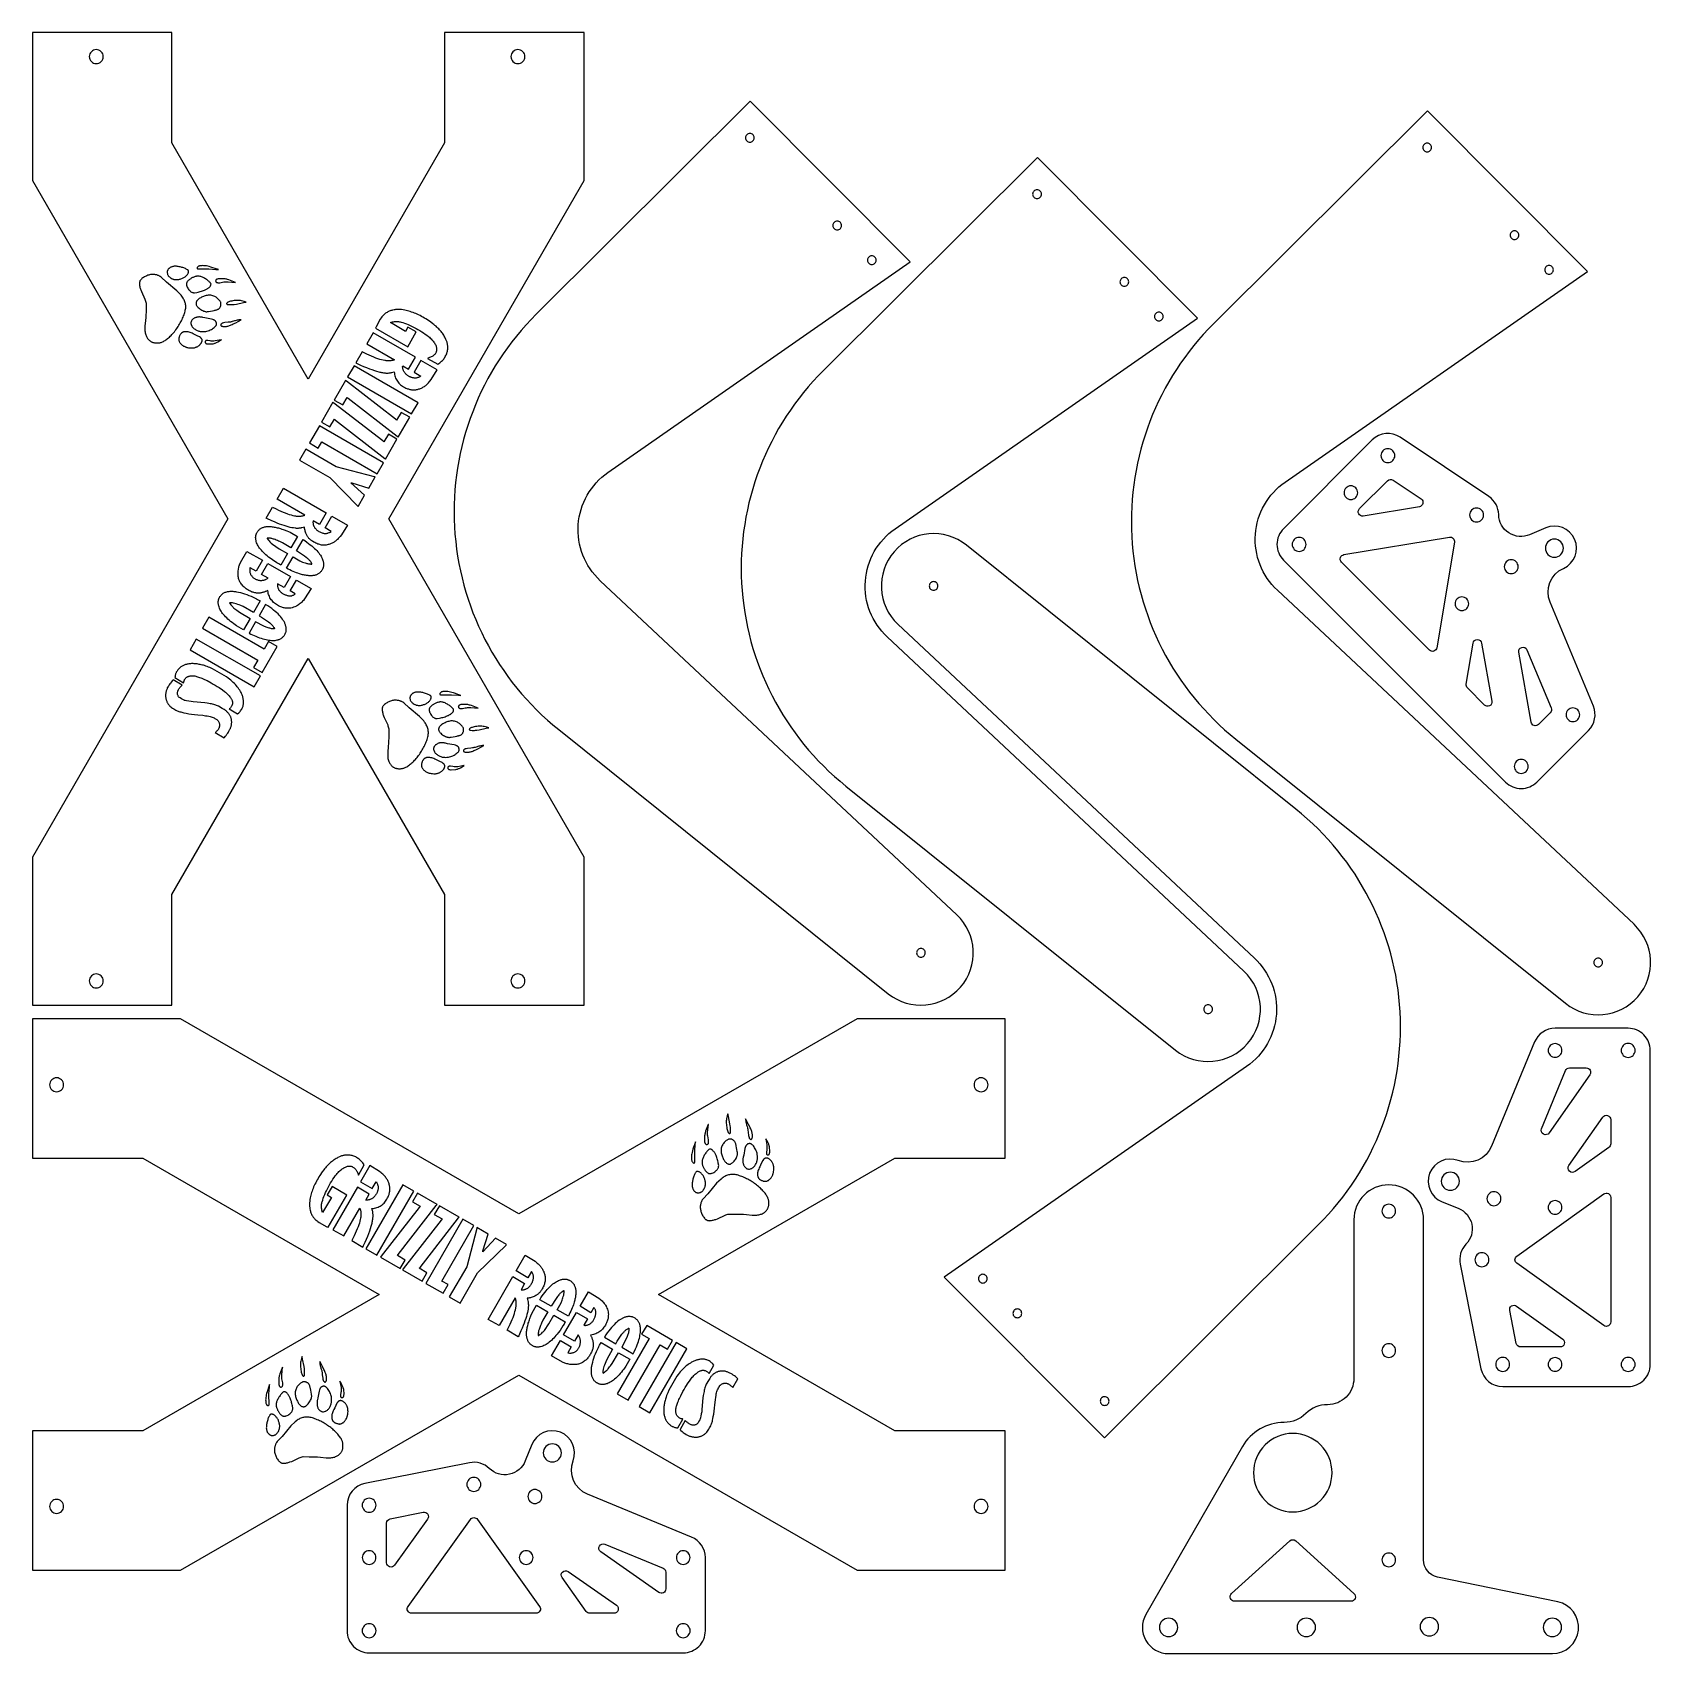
# Model space of a CAD drawing. Extents: x -11.6 to 11.6, y -11.6 to 11.6.
import ezdxf

# ---------------------------------------------------------------- set-up
doc = ezdxf.new("R2010")
doc.units = 0
doc.layers.get('0').update_dxf_attribs({"linetype": 'CONTINUOUS'})
doc.layers.add('LAYER_1', color=18, linetype='CONTINUOUS')

msp = doc.modelspace()

# ---------------------------------------------------------------- linework, layer by layer
for points in [[(-3.378, 5.319), (0.954, 8.338), (-1.339, 10.641), (-4.405, 7.589, 0.447445), (-4.084, 1.633), (0.638, -2.151, 0.962124), (1.62, -1.019), (-3.49, 3.768, -0.476976)], [(6.326, 5.181), (10.659, 8.2), (8.366, 10.503), (5.3, 7.451, 0.447445), (5.621, 1.495), (10.343, -2.289, 0.962124), (11.325, -1.157), (6.214, 3.631, -0.476976)], [(-1.388, 10.159, 0.414214), (-1.388, 10.071, 0.414214), (-1.3, 10.07, 0.414214), (-1.299, 10.159, 0.414214)], [(8.317, 10.021, 0.414214), (8.317, 9.933, 0.414214), (8.405, 9.933, 0.414214), (8.405, 10.021, 0.414214)], [(0.736, 4.511), (5.068, 7.531), (2.776, 9.834), (-0.29, 6.782, 0.447445), (0.03, 0.825), (4.753, -2.959, 0.962124), (5.734, -1.826), (0.624, 2.961, -0.476976)], [(2.726, 9.352, 0.414214), (2.726, 9.263, 0.414214), (2.815, 9.263, 0.414214), (2.815, 9.352, 0.414214)], [(-0.137, 8.902, 0.414214), (-0.137, 8.814, 0.414214), (-0.048, 8.813, 0.414214), (-0.048, 8.902, 0.414214)], [(9.568, 8.764, 0.414214), (9.568, 8.676, 0.414214), (9.656, 8.676, 0.414214), (9.657, 8.764, 0.414214)], [(0.358, 8.405, 0.414214), (0.358, 8.317, 0.414214), (0.446, 8.317, 0.414214), (0.446, 8.405, 0.414214)], [(10.063, 8.267, 0.414214), (10.063, 8.179, 0.414214), (10.151, 8.179, 0.414214), (10.151, 8.267, 0.414214)], [(3.978, 8.095, 0.414214), (3.977, 8.007, 0.414214), (4.066, 8.006, 0.414214), (4.066, 8.095, 0.414214)], [(4.472, 7.598, 0.414214), (4.472, 7.51, 0.414214), (4.56, 7.51, 0.414214), (4.561, 7.598, 0.414214)], [(6.302, 4.513, 0.414214), (6.302, 4.063), (9.484, 0.882, 0.414214), (9.933, 0.882), (10.674, 1.623, 0.303918), (10.742, 1.969), (10.122, 3.458, -0.406036), (10.314, 3.944, 0.991089), (10.059, 4.525), (9.829, 4.427, -0.53378), (9.386, 4.714, 0.246583), (9.245, 4.973), (7.974, 5.823, 0.357872), (7.573, 5.784)], [(7.727, 5.63, 0.414214), (7.727, 5.489, 0.414214), (7.868, 5.489, 0.414214), (7.868, 5.63, 0.414214)], [(7.198, 5.098, 0.414214), (7.198, 4.96, 0.414214), (7.337, 4.96, 0.414214), (7.337, 5.098, 0.414214)], [(7.872, 5.209), (8.273, 4.941, -0.679764), (8.249, 4.827), (7.446, 4.694, -0.729284), (7.391, 4.8), (7.793, 5.201, -0.357872)], [(8.998, 4.78, 0.414214), (8.998, 4.639, 0.414214), (9.14, 4.639, 0.414214), (9.14, 4.78, 0.414214)], [(5.774, -3.193), (1.442, -6.212), (3.735, -8.515), (6.801, -5.463, 0.447445), (6.48, 0.493), (1.758, 4.277, 0.962124), (0.776, 3.145), (5.886, -1.642, -0.476976)], [(6.456, 4.359, 0.414214), (6.456, 4.217, 0.414214), (6.597, 4.217, 0.414214), (6.597, 4.359, 0.414214)], [(8.394, 2.773), (7.133, 4.035, -0.610339), (7.167, 4.141), (8.679, 4.391, -0.514048), (8.751, 4.32), (8.5, 2.807, -0.610339)], [(10.092, 4.325, 0.414214), (10.092, 4.142, 0.414214), (10.276, 4.142, 0.414214), (10.276, 4.325, 0.414214)], [(9.495, 4.039, 0.414214), (9.495, 3.898, 0.414214), (9.636, 3.898, 0.414214), (9.636, 4.039, 0.414214)], [(1.333, 3.648, 0.414214), (1.333, 3.736, 0.414214), (1.245, 3.736, 0.414214), (1.244, 3.648, 0.414214)], [(8.789, 3.507, 0.414214), (8.789, 3.369, 0.414214), (8.928, 3.369, 0.414214), (8.928, 3.507, 0.414214)], [(9.183, 1.985), (8.938, 2.23, -0.241975), (8.92, 2.284), (9.018, 2.872, -0.843049), (9.141, 2.872), (9.289, 2.04, -0.733628)], [(10.125, 1.876), (9.955, 1.707, -0.606461), (9.85, 1.74), (9.672, 2.741, -0.895985), (9.791, 2.776), (10.138, 1.944, -0.303918)], [(10.38, 1.916, 0.414214), (10.38, 1.778, 0.414214), (10.519, 1.778, 0.414214), (10.519, 1.916, 0.414214)], [(9.638, 1.177, 0.414214), (9.638, 1.035, 0.414214), (9.779, 1.035, 0.414214), (9.779, 1.177, 0.414214)], [(1.063, -1.522, 0.414214), (1.063, -1.61, 0.414214), (1.151, -1.61, 0.414214), (1.152, -1.522, 0.414214)], [(10.768, -1.66, 0.414214), (10.768, -1.748, 0.414214), (10.856, -1.748, 0.414214), (10.856, -1.66, 0.414214)], [(5.177, -2.329, 0.414214), (5.177, -2.417, 0.414214), (5.266, -2.418, 0.414214), (5.266, -2.329, 0.414214)], [(11.241, -7.782, 0.414214), (11.558, -7.464), (11.558, -2.964, 0.414214), (11.241, -2.647), (10.193, -2.647, 0.303918), (9.899, -2.843), (9.285, -4.334, -0.406036), (8.805, -4.542, 0.991089), (8.575, -5.134), (8.807, -5.227, -0.53378), (8.917, -5.743, 0.246583), (8.833, -6.026), (9.131, -7.526, 0.357872), (9.443, -7.782)], [(10.193, -3.062, 0.414214), (10.291, -2.964, 0.414214), (10.193, -2.866, 0.414214), (10.095, -2.964, 0.414214)], [(11.241, -3.064, 0.414214), (11.341, -2.964, 0.414214), (11.241, -2.864, 0.414214), (11.141, -2.964, 0.414214)], [(10.402, -3.214), (10.641, -3.214, -0.606461), (10.692, -3.312), (10.11, -4.146, -0.895985), (10.001, -4.086), (10.344, -3.253, -0.303918)], [(10.991, -3.957), (10.991, -4.304, -0.241975), (10.965, -4.354), (10.48, -4.701, -0.843049), (10.393, -4.614), (10.877, -3.921, -0.733628)], [(8.693, -4.969, 0.414214), (8.823, -4.839, 0.414214), (8.693, -4.709, 0.414214), (8.563, -4.839, 0.414214)], [(8.31, -10.266), (8.31, -5.391, 1), (7.31, -5.391), (7.31, -7.666, -0.414214), (6.935, -8.041, 0.196151), (6.623, -8.168, -0.196151), (6.31, -8.296, 0.268376), (5.714, -8.641), (4.33, -11.046, 0.57682), (4.655, -11.608), (10.155, -11.608, 0.903174), (10.231, -10.866), (8.51, -10.511, -0.355839)], [(9.318, -5.189, 0.414214), (9.418, -5.089, 0.414214), (9.318, -4.989, 0.414214), (9.218, -5.089, 0.414214)], [(10.991, -5.072), (10.991, -6.856, -0.610339), (10.892, -6.907), (9.645, -6.015, -0.514048), (9.645, -5.913), (10.892, -5.021, -0.610339)], [(7.81, -5.168, 0.414214), (7.712, -5.266, 0.414214), (7.81, -5.364, 0.414214), (7.908, -5.266, 0.414214)], [(10.193, -5.312, 0.414214), (10.291, -5.214, 0.414214), (10.193, -5.116, 0.414214), (10.095, -5.214, 0.414214)], [(9.145, -6.064, 0.414214), (9.245, -5.964, 0.414214), (9.145, -5.864, 0.414214), (9.045, -5.964, 0.414214)], [(2.038, -6.279, 0.414214), (2.038, -6.191, 0.414214), (1.95, -6.191, 0.414214), (1.95, -6.279, 0.414214)], [(2.533, -6.776, 0.414214), (2.533, -6.688, 0.414214), (2.444, -6.688, 0.414214), (2.444, -6.776, 0.414214)], [(9.638, -7.164), (9.544, -6.69, -0.679764), (9.641, -6.627), (10.303, -7.101, -0.729284), (10.267, -7.214), (9.699, -7.214, -0.357872)], [(7.81, -7.168, 0.414214), (7.712, -7.266, 0.414214), (7.81, -7.364, 0.414214), (7.908, -7.266, 0.414214)], [(9.443, -7.564, 0.414214), (9.543, -7.464, 0.414214), (9.443, -7.364, 0.414214), (9.343, -7.464, 0.414214)], [(10.193, -7.562, 0.414214), (10.291, -7.464, 0.414214), (10.193, -7.366, 0.414214), (10.095, -7.464, 0.414214)], [(11.241, -7.564, 0.414214), (11.341, -7.464, 0.414214), (11.241, -7.364, 0.414214), (11.141, -7.464, 0.414214)], [(3.784, -8.033, 0.414214), (3.784, -7.945, 0.414214), (3.696, -7.944, 0.414214), (3.695, -8.033, 0.414214)], [(-7.117, -11.28, 0.414214), (-6.8, -11.598), (-2.3, -11.598, 0.414214), (-1.982, -11.28), (-1.982, -10.232, 0.303918), (-2.179, -9.938), (-3.67, -9.324, -0.406036), (-3.878, -8.845, 0.991089), (-4.469, -8.614), (-4.562, -8.846, -0.53378), (-5.078, -8.956, 0.246583), (-5.361, -8.873), (-6.861, -9.171, 0.357872), (-7.117, -9.482)], [(6.435, -8.453, 0.414214), (5.873, -9.016, 0.414214), (6.435, -9.578, 0.414214), (6.998, -9.016, 0.414214)], [(-4.305, -8.732, 0.414214), (-4.175, -8.862, 0.414214), (-4.045, -8.732, 0.414214), (-4.175, -8.602, 0.414214)], [(-5.4, -9.184, 0.414214), (-5.3, -9.284, 0.414214), (-5.2, -9.184, 0.414214), (-5.3, -9.084, 0.414214)], [(-4.525, -9.357, 0.414214), (-4.425, -9.457, 0.414214), (-4.325, -9.357, 0.414214), (-4.425, -9.257, 0.414214)], [(-6.9, -9.482, 0.414214), (-6.8, -9.582, 0.414214), (-6.7, -9.482, 0.414214), (-6.8, -9.382, 0.414214)], [(-6.499, -9.677), (-6.026, -9.583, -0.679764), (-5.963, -9.681), (-6.436, -10.343, -0.729284), (-6.55, -10.306), (-6.55, -9.739, -0.357872)], [(-4.408, -11.03), (-6.192, -11.03, -0.610339), (-6.243, -10.931), (-5.35, -9.685, -0.514048), (-5.249, -9.685), (-4.357, -10.931, -0.610339)], [(7.27, -10.858), (5.6, -10.858, -0.685883), (5.558, -10.749), (6.393, -9.992, -0.386046), (6.477, -9.992), (7.312, -10.749, -0.685883)], [(-6.898, -10.232, 0.414214), (-6.8, -10.33, 0.414214), (-6.702, -10.232, 0.414214), (-6.8, -10.134, 0.414214)], [(-4.648, -10.232, 0.414214), (-4.55, -10.33, 0.414214), (-4.452, -10.232, 0.414214), (-4.55, -10.134, 0.414214)], [(-2.55, -10.441), (-2.55, -10.68, -0.606461), (-2.648, -10.732), (-3.482, -10.149, -0.895985), (-3.422, -10.04), (-2.588, -10.383, -0.303918)], [(-2.398, -10.232, 0.414214), (-2.3, -10.33, 0.414214), (-2.202, -10.232, 0.414214), (-2.3, -10.134, 0.414214)], [(7.81, -10.168, 0.414214), (7.712, -10.266, 0.414214), (7.81, -10.364, 0.414214), (7.908, -10.266, 0.414214)], [(-3.293, -11.03), (-3.639, -11.03, -0.241975), (-3.69, -11.004), (-4.036, -10.52, -0.843049), (-3.95, -10.432), (-3.257, -10.916, -0.733628)], [(4.655, -11.101, 0.414214), (4.523, -11.233, 0.414214), (4.655, -11.365, 0.414214), (4.787, -11.233, 0.414214)], [(6.629, -11.101, 0.414214), (6.497, -11.233, 0.414214), (6.629, -11.365, 0.414214), (6.761, -11.233, 0.414214)], [(8.392, -11.091, 0.414214), (8.26, -11.223, 0.414214), (8.392, -11.355, 0.414214), (8.524, -11.223, 0.414214)], [(10.155, -11.101, 0.414214), (10.023, -11.233, 0.414214), (10.155, -11.365, 0.414214), (10.287, -11.233, 0.414214)], [(-6.9, -11.28, 0.414214), (-6.8, -11.38, 0.414214), (-6.7, -11.28, 0.414214), (-6.8, -11.18, 0.414214)], [(-2.4, -11.28, 0.414214), (-2.3, -11.38, 0.414214), (-2.2, -11.28, 0.414214), (-2.3, -11.18, 0.414214)]]:
    msp.add_lwpolyline(points, format="xyb", close=True)
at = {"layer": 'LAYER_1'}
for points in [[(-7.672, 6.656), (-9.625, 10.041), (-9.625, 11.625), (-11.625, 11.625), (-11.625, 9.505), (-8.827, 4.655), (-11.625, -0.195), (-11.625, -2.315), (-9.625, -2.315), (-9.625, -0.731), (-7.672, 2.654), (-5.719, -0.731), (-5.719, -2.315), (-3.719, -2.315), (-3.719, -0.195), (-6.518, 4.655), (-3.719, 9.505), (-3.719, 11.625), (-5.719, 11.625), (-5.719, 10.041)], [(-10.088, 8.051), (-10.09, 8.046), (-10.091, 8.039), (-10.092, 8.032), (-10.092, 8.025), (-10.092, 8.017), (-10.09, 8.007), (-10.089, 7.996), (-10.086, 7.984), (-10.084, 7.971), (-10.08, 7.959), (-10.077, 7.946), (-10.073, 7.935), (-10.064, 7.91), (-10.012, 7.801), (-10.008, 7.789), (-10.004, 7.775), (-10, 7.761), (-9.997, 7.746), (-9.997, 7.661), (-9.997, 7.614), (-9.999, 7.577), (-10.001, 7.54), (-10.005, 7.495), (-10.012, 7.414), (-10.012, 7.372), (-10.012, 7.349), (-10.011, 7.333), (-10.01, 7.327), (-10.009, 7.32), (-10.005, 7.306), (-10.001, 7.293), (-9.997, 7.28), (-9.992, 7.269), (-9.987, 7.258), (-9.98, 7.248), (-9.974, 7.238), (-9.966, 7.229), (-9.958, 7.22), (-9.952, 7.214), (-9.946, 7.209), (-9.939, 7.204), (-9.933, 7.199), (-9.927, 7.195), (-9.92, 7.191), (-9.913, 7.188), (-9.906, 7.185), (-9.899, 7.183), (-9.891, 7.18), (-9.884, 7.179), (-9.876, 7.177), (-9.867, 7.176), (-9.859, 7.175), (-9.85, 7.175), (-9.84, 7.175), (-9.829, 7.175), (-9.818, 7.175), (-9.808, 7.177), (-9.798, 7.178), (-9.789, 7.18), (-9.78, 7.183), (-9.771, 7.187), (-9.762, 7.191), (-9.749, 7.197), (-9.737, 7.203), (-9.725, 7.211), (-9.713, 7.219), (-9.7, 7.228), (-9.688, 7.238), (-9.676, 7.248), (-9.663, 7.259), (-9.651, 7.271), (-9.639, 7.283), (-9.627, 7.295), (-9.615, 7.309), (-9.603, 7.322), (-9.591, 7.336), (-9.58, 7.351), (-9.569, 7.365), (-9.558, 7.381), (-9.547, 7.396), (-9.537, 7.412), (-9.527, 7.428), (-9.517, 7.444), (-9.507, 7.461), (-9.498, 7.477), (-9.49, 7.494), (-9.481, 7.511), (-9.474, 7.528), (-9.466, 7.545), (-9.459, 7.562), (-9.453, 7.579), (-9.447, 7.596), (-9.442, 7.613), (-9.437, 7.63), (-9.434, 7.644), (-9.431, 7.658), (-9.429, 7.672), (-9.429, 7.685), (-9.428, 7.699), (-9.429, 7.712), (-9.431, 7.726), (-9.433, 7.739), (-9.437, 7.752), (-9.441, 7.765), (-9.446, 7.778), (-9.452, 7.791), (-9.458, 7.804), (-9.466, 7.817), (-9.474, 7.83), (-9.483, 7.843), (-9.495, 7.86), (-9.556, 7.922), (-9.705, 8.046), (-9.779, 8.118), (-9.795, 8.128), (-9.803, 8.132), (-9.811, 8.136), (-9.818, 8.14), (-9.826, 8.143), (-9.834, 8.146), (-9.842, 8.149), (-9.851, 8.151), (-9.86, 8.153), (-9.871, 8.155), (-9.884, 8.157), (-9.896, 8.157), (-9.909, 8.157), (-9.921, 8.156), (-9.934, 8.154), (-9.947, 8.151), (-9.959, 8.148), (-9.972, 8.144), (-9.985, 8.139), (-9.997, 8.134), (-10.009, 8.128), (-10.021, 8.121), (-10.033, 8.114), (-10.045, 8.106), (-10.056, 8.097), (-10.062, 8.091), (-10.068, 8.086), (-10.073, 8.08), (-10.077, 8.075), (-10.081, 8.069), (-10.084, 8.063), (-10.087, 8.058)], [(-9.692, 8.202), (-9.692, 8.197), (-9.693, 8.191), (-9.693, 8.185), (-9.692, 8.179), (-9.691, 8.171), (-9.69, 8.163), (-9.688, 8.156), (-9.685, 8.15), (-9.681, 8.143), (-9.678, 8.137), (-9.673, 8.132), (-9.668, 8.126), (-9.663, 8.121), (-9.657, 8.117), (-9.652, 8.112), (-9.646, 8.108), (-9.635, 8.101), (-9.622, 8.095), (-9.616, 8.092), (-9.61, 8.09), (-9.603, 8.088), (-9.597, 8.086), (-9.59, 8.085), (-9.584, 8.083), (-9.577, 8.083), (-9.57, 8.082), (-9.56, 8.082), (-9.55, 8.082), (-9.539, 8.083), (-9.529, 8.085), (-9.518, 8.087), (-9.507, 8.09), (-9.497, 8.093), (-9.486, 8.097), (-9.476, 8.101), (-9.466, 8.106), (-9.456, 8.112), (-9.447, 8.117), (-9.437, 8.124), (-9.429, 8.13), (-9.421, 8.137), (-9.413, 8.145), (-9.407, 8.151), (-9.402, 8.158), (-9.398, 8.164), (-9.394, 8.171), (-9.391, 8.178), (-9.389, 8.186), (-9.388, 8.193), (-9.388, 8.2), (-9.388, 8.205), (-9.389, 8.21), (-9.391, 8.214), (-9.394, 8.218), (-9.398, 8.221), (-9.404, 8.225), (-9.411, 8.229), (-9.42, 8.234), (-9.431, 8.24), (-9.444, 8.245), (-9.456, 8.25), (-9.47, 8.254), (-9.483, 8.258), (-9.496, 8.262), (-9.51, 8.265), (-9.523, 8.268), (-9.536, 8.27), (-9.549, 8.272), (-9.562, 8.273), (-9.574, 8.273), (-9.585, 8.274), (-9.595, 8.273), (-9.605, 8.272), (-9.613, 8.27), (-9.621, 8.268), (-9.629, 8.265), (-9.637, 8.262), (-9.643, 8.259), (-9.65, 8.256), (-9.656, 8.252), (-9.662, 8.248), (-9.667, 8.244), (-9.672, 8.24), (-9.676, 8.235), (-9.68, 8.23), (-9.683, 8.225), (-9.686, 8.22), (-9.688, 8.214), (-9.69, 8.208)], [(-9.411, 8.045), (-9.414, 8.038), (-9.416, 8.033), (-9.418, 8.027), (-9.418, 8.022), (-9.418, 8.016), (-9.417, 8.011), (-9.416, 8.005), (-9.415, 7.999), (-9.413, 7.993), (-9.411, 7.987), (-9.406, 7.974), (-9.4, 7.962), (-9.392, 7.95), (-9.384, 7.938), (-9.379, 7.933), (-9.375, 7.928), (-9.367, 7.92), (-9.36, 7.914), (-9.353, 7.909), (-9.346, 7.904), (-9.339, 7.901), (-9.332, 7.898), (-9.324, 7.896), (-9.317, 7.895), (-9.303, 7.893), (-9.268, 7.9), (-9.252, 7.903), (-9.237, 7.907), (-9.22, 7.911), (-9.204, 7.915), (-9.189, 7.92), (-9.174, 7.925), (-9.16, 7.931), (-9.148, 7.936), (-9.139, 7.94), (-9.13, 7.945), (-9.122, 7.949), (-9.114, 7.954), (-9.107, 7.959), (-9.1, 7.964), (-9.094, 7.969), (-9.089, 7.975), (-9.084, 7.98), (-9.079, 7.985), (-9.075, 7.991), (-9.072, 7.996), (-9.07, 8.001), (-9.068, 8.006), (-9.067, 8.012), (-9.066, 8.017), (-9.066, 8.019), (-9.067, 8.021), (-9.07, 8.027), (-9.074, 8.033), (-9.079, 8.04), (-9.086, 8.047), (-9.093, 8.054), (-9.102, 8.062), (-9.112, 8.069), (-9.122, 8.077), (-9.133, 8.085), (-9.144, 8.092), (-9.155, 8.099), (-9.167, 8.106), (-9.179, 8.112), (-9.19, 8.117), (-9.202, 8.122), (-9.213, 8.126), (-9.223, 8.129), (-9.234, 8.13), (-9.247, 8.131), (-9.26, 8.132), (-9.266, 8.132), (-9.271, 8.131), (-9.276, 8.13), (-9.281, 8.129), (-9.293, 8.126), (-9.303, 8.122), (-9.312, 8.119), (-9.322, 8.115), (-9.331, 8.111), (-9.34, 8.106), (-9.348, 8.101), (-9.357, 8.096), (-9.364, 8.091), (-9.372, 8.086), (-9.379, 8.08), (-9.386, 8.074), (-9.392, 8.069), (-9.398, 8.063), (-9.403, 8.057), (-9.407, 8.051)], [(-9.257, 8.264), (-9.261, 8.259), (-9.264, 8.255), (-9.266, 8.251), (-9.266, 8.248), (-9.266, 8.245), (-9.265, 8.242), (-9.263, 8.24), (-9.261, 8.238), (-9.255, 8.235), (-9.096, 8.236), (-8.999, 8.228), (-8.961, 8.226), (-9.005, 8.241), (-9.039, 8.252), (-9.067, 8.261), (-9.092, 8.269), (-9.113, 8.274), (-9.132, 8.278), (-9.15, 8.281), (-9.167, 8.282), (-9.184, 8.283), (-9.198, 8.282), (-9.211, 8.282), (-9.221, 8.28), (-9.23, 8.279), (-9.238, 8.276), (-9.245, 8.273), (-9.251, 8.269)], [(-8.998, 8.072), (-8.999, 8.068), (-9, 8.064), (-8.999, 8.059), (-8.997, 8.052), (-8.995, 8.049), (-8.992, 8.046), (-8.989, 8.043), (-8.985, 8.041), (-8.98, 8.04), (-8.974, 8.039), (-8.966, 8.038), (-8.958, 8.038), (-8.938, 8.038), (-8.9, 8.046), (-8.883, 8.049), (-8.867, 8.051), (-8.853, 8.053), (-8.842, 8.053), (-8.822, 8.053), (-8.715, 8.041), (-8.714, 8.042), (-8.809, 8.08), (-8.828, 8.085), (-8.84, 8.088), (-8.851, 8.091), (-8.863, 8.093), (-8.875, 8.094), (-8.888, 8.095), (-8.901, 8.096), (-8.914, 8.096), (-8.929, 8.096), (-8.964, 8.095), (-8.975, 8.09), (-8.983, 8.087), (-8.987, 8.085), (-8.99, 8.082), (-8.993, 8.08), (-8.995, 8.078), (-8.997, 8.075)], [(-9.276, 7.764), (-9.278, 7.759), (-9.28, 7.752), (-9.281, 7.746), (-9.281, 7.74), (-9.281, 7.732), (-9.28, 7.726), (-9.278, 7.719), (-9.275, 7.713), (-9.27, 7.706), (-9.265, 7.699), (-9.258, 7.691), (-9.25, 7.682), (-9.238, 7.672), (-9.226, 7.662), (-9.213, 7.653), (-9.199, 7.645), (-9.185, 7.638), (-9.171, 7.632), (-9.164, 7.63), (-9.157, 7.628), (-9.15, 7.626), (-9.143, 7.625), (-9.134, 7.623), (-9.13, 7.623), (-9.126, 7.623), (-9.115, 7.625), (-9.1, 7.627), (-9.073, 7.632), (-9.046, 7.637), (-9.021, 7.641), (-9.01, 7.643), (-9, 7.646), (-8.99, 7.648), (-8.982, 7.651), (-8.974, 7.654), (-8.967, 7.658), (-8.961, 7.661), (-8.955, 7.665), (-8.95, 7.67), (-8.945, 7.675), (-8.941, 7.68), (-8.937, 7.686), (-8.933, 7.692), (-8.93, 7.699), (-8.926, 7.706), (-8.924, 7.714), (-8.923, 7.722), (-8.923, 7.732), (-8.923, 7.743), (-8.924, 7.747), (-8.925, 7.75), (-8.926, 7.754), (-8.927, 7.757), (-8.932, 7.766), (-8.937, 7.774), (-8.945, 7.783), (-8.954, 7.793), (-8.964, 7.804), (-8.974, 7.813), (-8.984, 7.822), (-8.993, 7.83), (-9.001, 7.835), (-9.013, 7.842), (-9.026, 7.847), (-9.04, 7.852), (-9.054, 7.856), (-9.067, 7.858), (-9.081, 7.859), (-9.088, 7.86), (-9.094, 7.859), (-9.101, 7.859), (-9.107, 7.858), (-9.121, 7.856), (-9.135, 7.853), (-9.149, 7.849), (-9.163, 7.845), (-9.176, 7.84), (-9.189, 7.835), (-9.201, 7.829), (-9.213, 7.823), (-9.224, 7.817), (-9.234, 7.81), (-9.244, 7.802), (-9.253, 7.795), (-9.26, 7.788), (-9.267, 7.78), (-9.272, 7.772)], [(-8.836, 7.75), (-8.839, 7.747), (-8.841, 7.744), (-8.843, 7.741), (-8.843, 7.739), (-8.843, 7.737), (-8.842, 7.735), (-8.84, 7.733), (-8.838, 7.73), (-8.833, 7.726), (-8.8, 7.725), (-8.784, 7.724), (-8.768, 7.725), (-8.752, 7.726), (-8.735, 7.728), (-8.703, 7.732), (-8.601, 7.754), (-8.564, 7.76), (-8.562, 7.761), (-8.59, 7.77), (-8.61, 7.775), (-8.628, 7.779), (-8.645, 7.782), (-8.662, 7.784), (-8.678, 7.785), (-8.696, 7.785), (-8.714, 7.783), (-8.734, 7.781), (-8.753, 7.778), (-8.77, 7.775), (-8.786, 7.772), (-8.8, 7.768), (-8.812, 7.764), (-8.822, 7.76), (-8.83, 7.755), (-8.833, 7.753)], [(-9.351, 7.476), (-9.354, 7.467), (-9.355, 7.461), (-9.355, 7.457), (-9.354, 7.452), (-9.35, 7.439), (-9.345, 7.426), (-9.343, 7.42), (-9.34, 7.414), (-9.336, 7.407), (-9.33, 7.399), (-9.322, 7.391), (-9.314, 7.384), (-9.305, 7.376), (-9.295, 7.37), (-9.285, 7.363), (-9.275, 7.358), (-9.263, 7.353), (-9.252, 7.348), (-9.242, 7.345), (-9.232, 7.342), (-9.221, 7.34), (-9.21, 7.339), (-9.197, 7.338), (-9.183, 7.338), (-9.165, 7.338), (-9.151, 7.339), (-9.139, 7.341), (-9.126, 7.344), (-9.109, 7.349), (-9.092, 7.355), (-9.076, 7.362), (-9.061, 7.369), (-9.047, 7.377), (-9.033, 7.386), (-9.021, 7.396), (-9.015, 7.401), (-9.01, 7.406), (-9.003, 7.413), (-8.998, 7.419), (-8.994, 7.424), (-8.991, 7.43), (-8.989, 7.436), (-8.988, 7.442), (-8.988, 7.448), (-8.988, 7.456), (-8.989, 7.461), (-8.99, 7.466), (-8.991, 7.471), (-8.993, 7.475), (-8.995, 7.479), (-8.997, 7.483), (-9, 7.487), (-9.003, 7.49), (-9.006, 7.494), (-9.01, 7.497), (-9.014, 7.5), (-9.019, 7.503), (-9.024, 7.505), (-9.029, 7.507), (-9.041, 7.512), (-9.057, 7.516), (-9.154, 7.534), (-9.181, 7.54), (-9.192, 7.543), (-9.202, 7.544), (-9.212, 7.546), (-9.222, 7.546), (-9.232, 7.547), (-9.241, 7.547), (-9.25, 7.546), (-9.259, 7.545), (-9.267, 7.543), (-9.276, 7.541), (-9.284, 7.539), (-9.292, 7.536), (-9.299, 7.533), (-9.307, 7.529), (-9.314, 7.524), (-9.321, 7.519), (-9.326, 7.515), (-9.331, 7.51), (-9.336, 7.505), (-9.34, 7.499), (-9.344, 7.494), (-9.347, 7.488), (-9.349, 7.482)], [(-8.921, 7.446), (-8.923, 7.443), (-8.925, 7.439), (-8.926, 7.436), (-8.927, 7.433), (-8.927, 7.43), (-8.926, 7.428), (-8.925, 7.426), (-8.924, 7.424), (-8.922, 7.422), (-8.921, 7.42), (-8.916, 7.417), (-8.91, 7.415), (-8.903, 7.413), (-8.895, 7.411), (-8.887, 7.41), (-8.878, 7.41), (-8.868, 7.41), (-8.857, 7.411), (-8.846, 7.412), (-8.835, 7.414), (-8.823, 7.417), (-8.812, 7.42), (-8.8, 7.424), (-8.789, 7.428), (-8.777, 7.434), (-8.762, 7.44), (-8.747, 7.447), (-8.712, 7.465), (-8.675, 7.484), (-8.633, 7.508), (-8.646, 7.507), (-8.656, 7.506), (-8.667, 7.505), (-8.679, 7.503), (-8.692, 7.5), (-8.705, 7.497), (-8.718, 7.494), (-8.731, 7.49), (-8.743, 7.486), (-8.761, 7.48), (-8.769, 7.478), (-8.777, 7.477), (-8.785, 7.475), (-8.795, 7.474), (-8.822, 7.471), (-8.87, 7.466), (-8.888, 7.462), (-8.901, 7.458), (-8.906, 7.457), (-8.91, 7.455), (-8.913, 7.453), (-8.916, 7.451)], [(-6.627, 7.536), (-6.641, 7.517), (-6.7, 7.408), (-6.708, 7.386), (-6.248, 7.118), (-6.125, 7.332), (-6.246, 7.402), (-6.281, 7.341), (-6.495, 7.467), (-6.463, 7.476), (-6.45, 7.479), (-6.438, 7.482), (-6.426, 7.483), (-6.415, 7.484), (-6.404, 7.484), (-6.392, 7.483), (-6.379, 7.481), (-6.365, 7.478), (-6.354, 7.476), (-6.342, 7.473), (-6.319, 7.466), (-6.293, 7.458), (-6.267, 7.448), (-6.24, 7.437), (-6.213, 7.425), (-6.185, 7.412), (-6.156, 7.398), (-6.128, 7.384), (-6.1, 7.368), (-6.073, 7.352), (-6.046, 7.336), (-6.02, 7.319), (-5.996, 7.302), (-5.972, 7.285), (-5.95, 7.267), (-5.937, 7.256), (-5.924, 7.244), (-5.912, 7.232), (-5.901, 7.221), (-5.89, 7.209), (-5.881, 7.198), (-5.872, 7.186), (-5.864, 7.175), (-5.857, 7.164), (-5.851, 7.152), (-5.846, 7.141), (-5.842, 7.13), (-5.838, 7.12), (-5.836, 7.109), (-5.834, 7.099), (-5.833, 7.089), (-5.833, 7.079), (-5.834, 7.069), (-5.835, 7.059), (-5.838, 7.05), (-5.841, 7.041), (-5.845, 7.032), (-5.85, 7.024), (-5.856, 7.016), (-5.863, 7.008), (-5.871, 7.001), (-5.88, 6.993), (-5.889, 6.987), (-5.899, 6.98), (-5.91, 6.974), (-5.922, 6.969), (-5.935, 6.964), (-5.963, 6.954), (-5.816, 6.869), (-5.786, 6.892), (-5.772, 6.903), (-5.761, 6.914), (-5.75, 6.924), (-5.741, 6.934), (-5.732, 6.944), (-5.724, 6.955), (-5.717, 6.966), (-5.709, 6.979), (-5.701, 6.993), (-5.695, 7.006), (-5.689, 7.019), (-5.685, 7.032), (-5.681, 7.044), (-5.678, 7.058), (-5.676, 7.071), (-5.674, 7.085), (-5.674, 7.095), (-5.673, 7.105), (-5.673, 7.115), (-5.674, 7.125), (-5.674, 7.135), (-5.676, 7.145), (-5.677, 7.154), (-5.679, 7.164), (-5.682, 7.174), (-5.684, 7.184), (-5.687, 7.194), (-5.691, 7.204), (-5.695, 7.214), (-5.7, 7.225), (-5.71, 7.247), (-5.717, 7.26), (-5.724, 7.274), (-5.732, 7.287), (-5.741, 7.3), (-5.75, 7.313), (-5.76, 7.326), (-5.77, 7.339), (-5.78, 7.352), (-5.792, 7.364), (-5.803, 7.377), (-5.816, 7.389), (-5.829, 7.402), (-5.842, 7.414), (-5.857, 7.426), (-5.871, 7.439), (-5.887, 7.451), (-5.915, 7.473), (-5.966, 7.506), (-5.987, 7.519), (-6.009, 7.532), (-6.029, 7.544), (-6.05, 7.555), (-6.071, 7.566), (-6.091, 7.577), (-6.111, 7.586), (-6.131, 7.595), (-6.151, 7.603), (-6.171, 7.611), (-6.191, 7.618), (-6.21, 7.625), (-6.229, 7.63), (-6.249, 7.636), (-6.268, 7.64), (-6.287, 7.644), (-6.312, 7.649), (-6.336, 7.652), (-6.359, 7.654), (-6.37, 7.654), (-6.381, 7.655), (-6.391, 7.654), (-6.402, 7.654), (-6.412, 7.653), (-6.422, 7.652), (-6.433, 7.651), (-6.443, 7.649), (-6.463, 7.645), (-6.476, 7.641), (-6.489, 7.638), (-6.501, 7.634), (-6.512, 7.629), (-6.523, 7.624), (-6.534, 7.619), (-6.544, 7.613), (-6.554, 7.607), (-6.564, 7.6), (-6.573, 7.593), (-6.582, 7.585), (-6.591, 7.577), (-6.6, 7.568), (-6.609, 7.558), (-6.618, 7.547)], [(-9.527, 7.237), (-9.528, 7.231), (-9.528, 7.225), (-9.528, 7.22), (-9.528, 7.215), (-9.527, 7.208), (-9.524, 7.201), (-9.522, 7.194), (-9.518, 7.187), (-9.514, 7.18), (-9.509, 7.173), (-9.504, 7.167), (-9.498, 7.16), (-9.491, 7.154), (-9.484, 7.148), (-9.477, 7.142), (-9.469, 7.137), (-9.46, 7.131), (-9.452, 7.127), (-9.443, 7.122), (-9.433, 7.118), (-9.426, 7.116), (-9.419, 7.113), (-9.411, 7.111), (-9.403, 7.109), (-9.387, 7.106), (-9.369, 7.104), (-9.352, 7.103), (-9.335, 7.104), (-9.326, 7.104), (-9.318, 7.105), (-9.311, 7.106), (-9.303, 7.107), (-9.295, 7.109), (-9.288, 7.112), (-9.28, 7.115), (-9.272, 7.118), (-9.264, 7.121), (-9.257, 7.125), (-9.25, 7.13), (-9.243, 7.134), (-9.237, 7.139), (-9.23, 7.144), (-9.225, 7.15), (-9.219, 7.155), (-9.214, 7.161), (-9.21, 7.167), (-9.206, 7.173), (-9.203, 7.178), (-9.2, 7.184), (-9.198, 7.19), (-9.196, 7.195), (-9.195, 7.2), (-9.194, 7.205), (-9.194, 7.21), (-9.194, 7.215), (-9.194, 7.219), (-9.195, 7.223), (-9.197, 7.228), (-9.199, 7.232), (-9.202, 7.236), (-9.205, 7.24), (-9.208, 7.243), (-9.212, 7.247), (-9.217, 7.251), (-9.23, 7.261), (-9.264, 7.277), (-9.295, 7.292), (-9.322, 7.306), (-9.337, 7.314), (-9.352, 7.32), (-9.367, 7.325), (-9.381, 7.33), (-9.394, 7.333), (-9.408, 7.335), (-9.42, 7.336), (-9.432, 7.336), (-9.444, 7.335), (-9.454, 7.333), (-9.46, 7.332), (-9.465, 7.33), (-9.469, 7.328), (-9.474, 7.326), (-9.479, 7.324), (-9.483, 7.321), (-9.487, 7.318), (-9.491, 7.314), (-9.495, 7.311), (-9.498, 7.307), (-9.502, 7.303), (-9.505, 7.299), (-9.509, 7.293), (-9.512, 7.286), (-9.516, 7.279), (-9.519, 7.271), (-9.521, 7.263), (-9.524, 7.254), (-9.526, 7.246)], [(-9.144, 7.204), (-9.146, 7.2), (-9.148, 7.197), (-9.149, 7.192), (-9.15, 7.188), (-9.149, 7.182), (-9.149, 7.18), (-9.148, 7.178), (-9.146, 7.175), (-9.142, 7.171), (-9.138, 7.168), (-9.134, 7.166), (-9.129, 7.164), (-9.125, 7.163), (-9.109, 7.161), (-9.103, 7.16), (-9.035, 7.164), (-9.021, 7.168), (-9.013, 7.17), (-9.006, 7.173), (-8.997, 7.176), (-8.988, 7.18), (-8.967, 7.19), (-8.944, 7.203), (-8.917, 7.218), (-8.919, 7.22), (-9.007, 7.203), (-9.026, 7.201), (-9.036, 7.201), (-9.048, 7.201), (-9.062, 7.202), (-9.078, 7.205), (-9.111, 7.21), (-9.124, 7.21), (-9.131, 7.21), (-9.136, 7.209), (-9.138, 7.208), (-9.14, 7.207)], [(-6.058, 6.924), (-6.155, 6.756), (-6.058, 6.701), (-6.074, 6.69), (-6.082, 6.686), (-6.091, 6.681), (-6.101, 6.678), (-6.11, 6.675), (-6.118, 6.673), (-6.125, 6.672), (-6.133, 6.671), (-6.141, 6.671), (-6.149, 6.671), (-6.157, 6.672), (-6.165, 6.673), (-6.173, 6.674), (-6.181, 6.676), (-6.189, 6.678), (-6.197, 6.681), (-6.204, 6.684), (-6.212, 6.687), (-6.22, 6.691), (-6.227, 6.695), (-6.235, 6.699), (-6.242, 6.703), (-6.249, 6.708), (-6.256, 6.713), (-6.262, 6.718), (-6.268, 6.724), (-6.274, 6.73), (-6.28, 6.736), (-6.286, 6.742), (-6.291, 6.748), (-6.295, 6.755), (-6.3, 6.762), (-6.304, 6.768), (-6.307, 6.776), (-6.31, 6.783), (-6.313, 6.79), (-6.315, 6.797), (-6.317, 6.807), (-6.319, 6.817), (-6.32, 6.826), (-6.32, 6.834), (-6.319, 6.849), (-6.234, 6.801), (-6.137, 6.969), (-6.744, 7.32), (-6.834, 7.164), (-6.436, 6.932), (-6.462, 6.925), (-6.471, 6.923), (-6.479, 6.921), (-6.488, 6.92), (-6.497, 6.919), (-6.506, 6.918), (-6.515, 6.918), (-6.525, 6.918), (-6.534, 6.918), (-6.544, 6.919), (-6.555, 6.92), (-6.565, 6.921), (-6.576, 6.923), (-6.599, 6.927), (-6.623, 6.933), (-6.649, 6.94), (-6.675, 6.949), (-6.704, 6.959), (-6.734, 6.971), (-6.765, 6.984), (-6.798, 6.999), (-6.833, 7.015), (-6.87, 7.033), (-6.901, 7.048), (-6.993, 6.889), (-6.972, 6.88), (-6.924, 6.858), (-6.879, 6.839), (-6.837, 6.821), (-6.797, 6.806), (-6.76, 6.792), (-6.725, 6.78), (-6.693, 6.77), (-6.663, 6.762), (-6.648, 6.758), (-6.634, 6.755), (-6.621, 6.752), (-6.608, 6.75), (-6.595, 6.748), (-6.583, 6.746), (-6.571, 6.745), (-6.559, 6.744), (-6.548, 6.744), (-6.536, 6.744), (-6.526, 6.744), (-6.515, 6.745), (-6.505, 6.746), (-6.495, 6.748), (-6.485, 6.749), (-6.475, 6.752), (-6.441, 6.76), (-6.438, 6.739), (-6.436, 6.722), (-6.432, 6.704), (-6.427, 6.688), (-6.421, 6.672), (-6.413, 6.656), (-6.405, 6.641), (-6.396, 6.627), (-6.386, 6.613), (-6.375, 6.6), (-6.363, 6.587), (-6.35, 6.575), (-6.336, 6.564), (-6.321, 6.554), (-6.306, 6.545), (-6.289, 6.536), (-6.272, 6.528), (-6.26, 6.523), (-6.249, 6.519), (-6.237, 6.515), (-6.226, 6.512), (-6.215, 6.509), (-6.205, 6.507), (-6.194, 6.505), (-6.183, 6.504), (-6.173, 6.503), (-6.162, 6.503), (-6.152, 6.503), (-6.141, 6.504), (-6.131, 6.505), (-6.12, 6.507), (-6.109, 6.509), (-6.098, 6.512), (-6.086, 6.515), (-6.074, 6.519), (-6.062, 6.523), (-6.051, 6.528), (-6.04, 6.533), (-6.03, 6.539), (-6.019, 6.545), (-6.009, 6.552), (-5.999, 6.559), (-5.989, 6.567), (-5.979, 6.576), (-5.969, 6.585), (-5.959, 6.595), (-5.949, 6.605), (-5.939, 6.616), (-5.929, 6.628), (-5.909, 6.651), (-5.825, 6.789)], [(-6.099, 6.316), (-7.017, 6.846), (-7.109, 6.688), (-6.191, 6.158)], [(-7.126, 6.628), (-7.137, 6.639), (-7.3, 6.356), (-7.179, 6.286), (-7.116, 6.395), (-7.102, 6.383), (-6.397, 5.838), (-6.382, 5.826), (-6.219, 6.109), (-6.343, 6.18), (-6.407, 6.07), (-6.424, 6.084)], [(-7.305, 6.312), (-7.319, 6.324), (-7.482, 6.041), (-7.361, 5.971), (-7.297, 6.081), (-7.283, 6.069), (-6.576, 5.521), (-6.564, 5.511), (-6.401, 5.794), (-6.525, 5.866), (-6.588, 5.756), (-6.605, 5.77)], [(-6.594, 5.459), (-7.512, 5.989), (-7.655, 5.741), (-7.531, 5.669), (-7.48, 5.759), (-6.686, 5.3)], [(-7.274, 5.401), (-7.707, 5.651), (-7.797, 5.495), (-7.363, 5.245), (-6.964, 4.837), (-6.956, 4.833), (-6.867, 4.991), (-7.061, 5.172), (-7.048, 5.169), (-6.805, 5.093), (-6.712, 5.255), (-6.724, 5.257)], [(-7.513, 4.572), (-7.604, 4.624), (-7.605, 4.608), (-7.605, 4.6), (-7.604, 4.59), (-7.602, 4.579), (-7.6, 4.57), (-7.598, 4.563), (-7.595, 4.556), (-7.592, 4.549), (-7.589, 4.542), (-7.585, 4.535), (-7.581, 4.528), (-7.576, 4.522), (-7.571, 4.516), (-7.566, 4.51), (-7.56, 4.504), (-7.554, 4.498), (-7.548, 4.492), (-7.541, 4.487), (-7.534, 4.482), (-7.526, 4.477), (-7.519, 4.473), (-7.508, 4.467), (-7.497, 4.461), (-7.486, 4.457), (-7.475, 4.453), (-7.464, 4.45), (-7.454, 4.448), (-7.444, 4.446), (-7.433, 4.445), (-7.423, 4.445), (-7.413, 4.446), (-7.403, 4.447), (-7.394, 4.449), (-7.385, 4.452), (-7.375, 4.456), (-7.367, 4.46), (-7.358, 4.465), (-7.343, 4.475), (-7.431, 4.525), (-7.335, 4.694), (-7.11, 4.564), (-7.196, 4.423), (-7.214, 4.402), (-7.223, 4.391), (-7.233, 4.38), (-7.243, 4.37), (-7.252, 4.36), (-7.262, 4.351), (-7.272, 4.343), (-7.281, 4.335), (-7.291, 4.328), (-7.301, 4.321), (-7.311, 4.315), (-7.321, 4.309), (-7.332, 4.304), (-7.342, 4.299), (-7.353, 4.295), (-7.364, 4.291), (-7.376, 4.287), (-7.389, 4.284), (-7.403, 4.281), (-7.416, 4.278), (-7.43, 4.277), (-7.443, 4.276), (-7.456, 4.276), (-7.469, 4.277), (-7.482, 4.279), (-7.495, 4.281), (-7.509, 4.285), (-7.522, 4.289), (-7.536, 4.293), (-7.549, 4.299), (-7.563, 4.305), (-7.578, 4.313), (-7.592, 4.321), (-7.611, 4.332), (-7.62, 4.338), (-7.628, 4.344), (-7.636, 4.35), (-7.643, 4.356), (-7.649, 4.362), (-7.656, 4.368), (-7.662, 4.374), (-7.667, 4.381), (-7.673, 4.387), (-7.678, 4.395), (-7.683, 4.402), (-7.688, 4.41), (-7.698, 4.428), (-7.702, 4.437), (-7.707, 4.449), (-7.711, 4.462), (-7.715, 4.476), (-7.719, 4.489), (-7.722, 4.502), (-7.724, 4.514), (-7.725, 4.523), (-7.726, 4.534), (-7.763, 4.525), (-7.772, 4.523), (-7.781, 4.522), (-7.79, 4.52), (-7.799, 4.519), (-7.809, 4.519), (-7.819, 4.518), (-7.829, 4.518), (-7.839, 4.518), (-7.85, 4.519), (-7.861, 4.52), (-7.884, 4.523), (-7.908, 4.527), (-7.933, 4.532), (-7.96, 4.539), (-7.988, 4.547), (-8.018, 4.557), (-8.05, 4.568), (-8.083, 4.58), (-8.118, 4.594), (-8.156, 4.609), (-8.195, 4.626), (-8.264, 4.657), (-8.277, 4.664), (-8.186, 4.822), (-8.134, 4.797), (-8.099, 4.78), (-8.065, 4.764), (-8.032, 4.75), (-8.001, 4.738), (-7.972, 4.727), (-7.944, 4.717), (-7.917, 4.71), (-7.892, 4.703), (-7.868, 4.698), (-7.856, 4.696), (-7.845, 4.694), (-7.834, 4.693), (-7.823, 4.692), (-7.813, 4.692), (-7.803, 4.692), (-7.793, 4.692), (-7.784, 4.692), (-7.775, 4.693), (-7.766, 4.695), (-7.757, 4.696), (-7.749, 4.698), (-7.741, 4.7), (-7.733, 4.703), (-7.72, 4.708), (-8.119, 4.938), (-8.029, 5.094), (-7.416, 4.74)], [(-8.066, 3.99), (-8.096, 4.007), (-8.124, 4.025), (-8.186, 4.065), (-8.219, 4.09), (-8.241, 4.106), (-8.261, 4.123), (-8.28, 4.139), (-8.298, 4.155), (-8.314, 4.171), (-8.33, 4.187), (-8.344, 4.203), (-8.357, 4.219), (-8.369, 4.234), (-8.38, 4.25), (-8.389, 4.265), (-8.398, 4.281), (-8.405, 4.296), (-8.412, 4.312), (-8.417, 4.327), (-8.421, 4.343), (-8.423, 4.351), (-8.425, 4.359), (-8.426, 4.367), (-8.426, 4.375), (-8.427, 4.383), (-8.427, 4.391), (-8.426, 4.398), (-8.425, 4.406), (-8.424, 4.413), (-8.423, 4.42), (-8.421, 4.427), (-8.418, 4.434), (-8.416, 4.441), (-8.412, 4.448), (-8.409, 4.455), (-8.405, 4.462), (-8.4, 4.469), (-8.395, 4.477), (-8.389, 4.484), (-8.383, 4.491), (-8.376, 4.498), (-8.369, 4.504), (-8.361, 4.51), (-8.353, 4.515), (-8.345, 4.52), (-8.336, 4.524), (-8.327, 4.528), (-8.318, 4.532), (-8.308, 4.535), (-8.298, 4.538), (-8.287, 4.54), (-8.276, 4.542), (-8.265, 4.543), (-8.253, 4.544), (-8.241, 4.544), (-8.229, 4.544), (-8.216, 4.543), (-8.203, 4.543), (-8.189, 4.541), (-8.175, 4.539), (-8.161, 4.537), (-8.146, 4.534), (-8.131, 4.531), (-8.116, 4.527), (-8.1, 4.523), (-8.084, 4.519), (-8.068, 4.514), (-8.051, 4.508), (-8.034, 4.502), (-8.016, 4.496), (-7.98, 4.482), (-7.933, 4.463), (-7.828, 4.402), (-7.921, 4.24), (-8.041, 4.31), (-8.082, 4.329), (-8.099, 4.336), (-8.115, 4.344), (-8.131, 4.35), (-8.146, 4.356), (-8.159, 4.361), (-8.172, 4.365), (-8.184, 4.369), (-8.194, 4.371), (-8.204, 4.373), (-8.214, 4.375), (-8.225, 4.376), (-8.235, 4.377), (-8.244, 4.377), (-8.251, 4.377), (-8.256, 4.377), (-8.258, 4.376), (-8.259, 4.376), (-8.26, 4.373), (-8.243, 4.348), (-8.235, 4.337), (-8.225, 4.325), (-8.215, 4.315), (-8.206, 4.306), (-8.187, 4.289), (-8.09, 4.224), (-7.971, 4.155)], [(-8.42, 3.904), (-8.506, 3.954), (-8.509, 3.95), (-8.509, 3.947), (-8.51, 3.942), (-8.512, 3.927), (-8.512, 3.918), (-8.512, 3.906), (-8.51, 3.894), (-8.508, 3.884), (-8.505, 3.875), (-8.502, 3.866), (-8.498, 3.858), (-8.493, 3.85), (-8.489, 3.842), (-8.483, 3.835), (-8.477, 3.828), (-8.471, 3.821), (-8.465, 3.815), (-8.458, 3.809), (-8.451, 3.804), (-8.443, 3.799), (-8.435, 3.794), (-8.427, 3.79), (-8.419, 3.786), (-8.41, 3.783), (-8.401, 3.78), (-8.392, 3.777), (-8.383, 3.775), (-8.374, 3.774), (-8.365, 3.772), (-8.356, 3.772), (-8.346, 3.772), (-8.337, 3.772), (-8.328, 3.773), (-8.319, 3.774), (-8.31, 3.776), (-8.301, 3.779), (-8.292, 3.782), (-8.283, 3.786), (-8.274, 3.79), (-8.266, 3.795), (-8.249, 3.805), (-8.341, 3.858), (-8.251, 4.014), (-7.929, 3.828), (-8.019, 3.672), (-8.111, 3.725), (-8.112, 3.723), (-8.113, 3.718), (-8.114, 3.709), (-8.114, 3.702), (-8.113, 3.694), (-8.112, 3.684), (-8.11, 3.675), (-8.108, 3.666), (-8.105, 3.657), (-8.101, 3.649), (-8.097, 3.641), (-8.092, 3.633), (-8.086, 3.625), (-8.08, 3.618), (-8.073, 3.611), (-8.065, 3.604), (-8.058, 3.597), (-8.049, 3.591), (-8.041, 3.586), (-8.032, 3.58), (-8.023, 3.575), (-8.014, 3.571), (-8.004, 3.567), (-7.995, 3.563), (-7.985, 3.56), (-7.975, 3.557), (-7.966, 3.555), (-7.956, 3.553), (-7.947, 3.552), (-7.937, 3.552), (-7.928, 3.552), (-7.919, 3.552), (-7.91, 3.553), (-7.901, 3.555), (-7.893, 3.558), (-7.886, 3.561), (-7.878, 3.565), (-7.871, 3.569), (-7.865, 3.575), (-7.859, 3.58), (-7.934, 3.623), (-7.841, 3.777), (-7.633, 3.657), (-7.724, 3.507), (-7.743, 3.485), (-7.753, 3.474), (-7.764, 3.462), (-7.776, 3.451), (-7.789, 3.44), (-7.802, 3.43), (-7.814, 3.42), (-7.827, 3.412), (-7.838, 3.405), (-7.844, 3.402), (-7.851, 3.398), (-7.867, 3.392), (-7.884, 3.386), (-7.902, 3.381), (-7.923, 3.376), (-7.932, 3.374), (-7.94, 3.373), (-7.948, 3.372), (-7.957, 3.372), (-7.976, 3.373), (-7.99, 3.374), (-8.004, 3.375), (-8.016, 3.377), (-8.028, 3.38), (-8.04, 3.384), (-8.052, 3.388), (-8.065, 3.393), (-8.08, 3.399), (-8.097, 3.407), (-8.113, 3.415), (-8.128, 3.425), (-8.143, 3.435), (-8.156, 3.446), (-8.169, 3.457), (-8.181, 3.469), (-8.192, 3.482), (-8.203, 3.495), (-8.212, 3.509), (-8.221, 3.524), (-8.228, 3.539), (-8.235, 3.554), (-8.241, 3.57), (-8.245, 3.586), (-8.249, 3.603), (-8.254, 3.629), (-8.272, 3.619), (-8.28, 3.615), (-8.288, 3.611), (-8.296, 3.608), (-8.305, 3.605), (-8.314, 3.602), (-8.323, 3.599), (-8.332, 3.597), (-8.342, 3.595), (-8.351, 3.593), (-8.361, 3.591), (-8.37, 3.59), (-8.379, 3.59), (-8.388, 3.589), (-8.397, 3.589), (-8.406, 3.59), (-8.414, 3.59), (-8.426, 3.592), (-8.438, 3.594), (-8.45, 3.597), (-8.463, 3.601), (-8.475, 3.605), (-8.488, 3.61), (-8.501, 3.616), (-8.513, 3.622), (-8.526, 3.629), (-8.538, 3.636), (-8.55, 3.643), (-8.561, 3.651), (-8.572, 3.659), (-8.583, 3.668), (-8.593, 3.677), (-8.603, 3.686), (-8.612, 3.696), (-8.621, 3.706), (-8.63, 3.718), (-8.638, 3.73), (-8.646, 3.742), (-8.652, 3.753), (-8.658, 3.764), (-8.662, 3.775), (-8.666, 3.787), (-8.67, 3.799), (-8.673, 3.812), (-8.675, 3.826), (-8.677, 3.839), (-8.678, 3.853), (-8.678, 3.868), (-8.678, 3.882), (-8.677, 3.897), (-8.676, 3.911), (-8.674, 3.926), (-8.672, 3.94), (-8.669, 3.955), (-8.665, 3.969), (-8.661, 3.983), (-8.656, 3.997), (-8.645, 4.027), (-8.552, 4.188), (-8.33, 4.06)], [(-7.984, 3.945), (-7.89, 4.108), (-7.791, 4.05), (-7.753, 4.035), (-7.737, 4.029), (-7.719, 4.023), (-7.703, 4.018), (-7.691, 4.014), (-7.681, 4.012), (-7.669, 4.009), (-7.658, 4.008), (-7.647, 4.007), (-7.637, 4.006), (-7.629, 4.006), (-7.623, 4.006), (-7.622, 4.007), (-7.621, 4.008), (-7.619, 4.01), (-7.633, 4.032), (-7.639, 4.041), (-7.646, 4.05), (-7.653, 4.058), (-7.66, 4.066), (-7.669, 4.074), (-7.679, 4.083), (-7.69, 4.091), (-7.702, 4.101), (-7.727, 4.12), (-7.841, 4.194), (-7.747, 4.356), (-7.722, 4.342), (-7.691, 4.319), (-7.667, 4.3), (-7.644, 4.282), (-7.622, 4.265), (-7.602, 4.248), (-7.583, 4.231), (-7.566, 4.214), (-7.55, 4.198), (-7.535, 4.182), (-7.522, 4.166), (-7.51, 4.15), (-7.499, 4.134), (-7.489, 4.119), (-7.481, 4.103), (-7.473, 4.088), (-7.467, 4.072), (-7.462, 4.056), (-7.459, 4.047), (-7.457, 4.037), (-7.455, 4.028), (-7.454, 4.019), (-7.453, 4.01), (-7.452, 4.002), (-7.452, 3.993), (-7.453, 3.985), (-7.454, 3.977), (-7.455, 3.969), (-7.457, 3.962), (-7.459, 3.954), (-7.462, 3.946), (-7.465, 3.939), (-7.469, 3.931), (-7.473, 3.923), (-7.478, 3.915), (-7.484, 3.907), (-7.489, 3.9), (-7.495, 3.893), (-7.502, 3.886), (-7.509, 3.88), (-7.516, 3.875), (-7.523, 3.869), (-7.531, 3.864), (-7.539, 3.86), (-7.547, 3.856), (-7.556, 3.852), (-7.565, 3.849), (-7.575, 3.846), (-7.585, 3.844), (-7.595, 3.842), (-7.605, 3.84), (-7.616, 3.839), (-7.627, 3.839), (-7.638, 3.838), (-7.65, 3.838), (-7.662, 3.839), (-7.675, 3.84), (-7.687, 3.841), (-7.7, 3.843), (-7.713, 3.845), (-7.727, 3.848), (-7.741, 3.851), (-7.755, 3.854), (-7.77, 3.858), (-7.784, 3.862), (-7.799, 3.867), (-7.821, 3.874), (-7.842, 3.882), (-7.865, 3.891), (-7.888, 3.9), (-7.912, 3.911), (-7.936, 3.922), (-7.96, 3.933)], [(-8.507, 3.225), (-8.601, 3.063), (-8.7, 3.121), (-8.741, 3.151), (-8.763, 3.168), (-8.785, 3.185), (-8.805, 3.202), (-8.823, 3.218), (-8.841, 3.235), (-8.857, 3.251), (-8.872, 3.267), (-8.886, 3.283), (-8.899, 3.298), (-8.91, 3.314), (-8.92, 3.329), (-8.93, 3.345), (-8.938, 3.36), (-8.945, 3.376), (-8.95, 3.391), (-8.955, 3.406), (-8.957, 3.415), (-8.959, 3.424), (-8.961, 3.432), (-8.962, 3.441), (-8.962, 3.449), (-8.962, 3.457), (-8.962, 3.465), (-8.962, 3.473), (-8.961, 3.481), (-8.959, 3.489), (-8.957, 3.496), (-8.955, 3.503), (-8.953, 3.511), (-8.95, 3.518), (-8.946, 3.525), (-8.942, 3.531), (-8.938, 3.539), (-8.932, 3.546), (-8.927, 3.554), (-8.922, 3.56), (-8.915, 3.567), (-8.907, 3.574), (-8.899, 3.581), (-8.891, 3.587), (-8.882, 3.592), (-8.872, 3.597), (-8.862, 3.601), (-8.852, 3.605), (-8.841, 3.608), (-8.829, 3.611), (-8.817, 3.613), (-8.805, 3.615), (-8.792, 3.616), (-8.779, 3.616), (-8.765, 3.616), (-8.751, 3.616), (-8.74, 3.615), (-8.728, 3.614), (-8.715, 3.612), (-8.702, 3.61), (-8.674, 3.604), (-8.645, 3.597), (-8.615, 3.589), (-8.584, 3.579), (-8.553, 3.569), (-8.523, 3.557), (-8.49, 3.544), (-8.434, 3.515), (-8.416, 3.507), (-8.399, 3.497), (-8.362, 3.477), (-8.458, 3.311), (-8.603, 3.396), (-8.637, 3.41), (-8.661, 3.42), (-8.683, 3.428), (-8.704, 3.436), (-8.724, 3.441), (-8.742, 3.446), (-8.759, 3.449), (-8.767, 3.45), (-8.774, 3.45), (-8.781, 3.45), (-8.787, 3.45), (-8.799, 3.449), (-8.781, 3.424), (-8.773, 3.413), (-8.764, 3.401), (-8.755, 3.391), (-8.747, 3.383), (-8.738, 3.375), (-8.725, 3.365), (-8.711, 3.354), (-8.695, 3.343), (-8.66, 3.318)], [(-8.428, 3.178), (-8.52, 3.017), (-8.495, 3.003), (-8.449, 2.983), (-8.422, 2.971), (-8.395, 2.96), (-8.369, 2.951), (-8.345, 2.942), (-8.322, 2.935), (-8.299, 2.928), (-8.277, 2.923), (-8.257, 2.919), (-8.237, 2.915), (-8.218, 2.913), (-8.199, 2.911), (-8.181, 2.911), (-8.164, 2.911), (-8.147, 2.912), (-8.131, 2.915), (-8.116, 2.918), (-8.106, 2.92), (-8.097, 2.923), (-8.088, 2.926), (-8.079, 2.93), (-8.071, 2.934), (-8.063, 2.938), (-8.056, 2.943), (-8.049, 2.948), (-8.042, 2.954), (-8.036, 2.96), (-8.03, 2.967), (-8.024, 2.973), (-8.019, 2.981), (-8.013, 2.989), (-8.009, 2.997), (-8.004, 3.006), (-7.997, 3.02), (-7.995, 3.026), (-7.993, 3.032), (-7.991, 3.038), (-7.99, 3.044), (-7.989, 3.059), (-7.988, 3.067), (-7.988, 3.075), (-7.989, 3.084), (-7.989, 3.092), (-7.991, 3.101), (-7.992, 3.11), (-7.994, 3.118), (-7.997, 3.127), (-7.999, 3.136), (-8.003, 3.145), (-8.006, 3.154), (-8.01, 3.163), (-8.014, 3.172), (-8.019, 3.181), (-8.024, 3.19), (-8.03, 3.199), (-8.036, 3.208), (-8.042, 3.217), (-8.056, 3.236), (-8.071, 3.254), (-8.088, 3.273), (-8.106, 3.291), (-8.126, 3.31), (-8.147, 3.328), (-8.17, 3.347), (-8.196, 3.367), (-8.223, 3.387), (-8.253, 3.408), (-8.283, 3.428), (-8.377, 3.265), (-8.344, 3.245), (-8.241, 3.177), (-8.223, 3.162), (-8.214, 3.155), (-8.207, 3.148), (-8.199, 3.142), (-8.193, 3.135), (-8.186, 3.127), (-8.181, 3.12), (-8.175, 3.112), (-8.169, 3.104), (-8.163, 3.095), (-8.159, 3.088), (-8.157, 3.084), (-8.157, 3.082), (-8.157, 3.081), (-8.157, 3.08), (-8.158, 3.079), (-8.162, 3.078), (-8.175, 3.078), (-8.187, 3.079), (-8.198, 3.08), (-8.21, 3.082), (-8.222, 3.085), (-8.234, 3.088), (-8.248, 3.092), (-8.261, 3.097), (-8.276, 3.103), (-8.309, 3.116)], [(-8.302, 2.788), (-9.095, 3.247), (-9.187, 3.088), (-8.393, 2.63), (-8.455, 2.523), (-8.331, 2.451), (-8.116, 2.823), (-8.24, 2.895)], [(-8.359, 2.402), (-9.277, 2.932), (-9.367, 2.776), (-8.449, 2.246)], [(-9.537, 2.494), (-9.542, 2.488), (-9.548, 2.48), (-9.553, 2.472), (-9.558, 2.465), (-9.563, 2.456), (-9.567, 2.448), (-9.571, 2.439), (-9.574, 2.431), (-9.577, 2.422), (-9.579, 2.414), (-9.581, 2.405), (-9.582, 2.396), (-9.584, 2.378), (-9.458, 2.305), (-9.458, 2.306), (-9.456, 2.312), (-9.454, 2.323), (-9.453, 2.33), (-9.45, 2.337), (-9.448, 2.344), (-9.445, 2.35), (-9.441, 2.357), (-9.437, 2.363), (-9.433, 2.368), (-9.428, 2.374), (-9.422, 2.378), (-9.417, 2.383), (-9.411, 2.387), (-9.404, 2.391), (-9.397, 2.394), (-9.39, 2.397), (-9.383, 2.399), (-9.375, 2.401), (-9.365, 2.403), (-9.354, 2.405), (-9.344, 2.405), (-9.333, 2.405), (-9.321, 2.405), (-9.31, 2.403), (-9.298, 2.402), (-9.285, 2.399), (-9.272, 2.396), (-9.258, 2.392), (-9.244, 2.387), (-9.229, 2.382), (-9.213, 2.376), (-9.197, 2.369), (-9.179, 2.361), (-9.161, 2.353), (-9.123, 2.335), (-9.063, 2.303), (-9.035, 2.287), (-9.005, 2.27), (-8.977, 2.252), (-8.951, 2.236), (-8.9, 2.202), (-8.874, 2.181), (-8.86, 2.17), (-8.847, 2.159), (-8.835, 2.148), (-8.825, 2.137), (-8.815, 2.127), (-8.806, 2.116), (-8.797, 2.105), (-8.789, 2.094), (-8.783, 2.085), (-8.778, 2.076), (-8.773, 2.068), (-8.769, 2.059), (-8.765, 2.051), (-8.762, 2.043), (-8.76, 2.035), (-8.759, 2.027), (-8.758, 2.02), (-8.758, 2.012), (-8.758, 2.005), (-8.76, 1.998), (-8.761, 1.991), (-8.764, 1.984), (-8.767, 1.977), (-8.771, 1.97), (-8.776, 1.961), (-8.782, 1.953), (-8.788, 1.946), (-8.793, 1.94), (-8.801, 1.933), (-8.805, 1.93), (-8.806, 1.929), (-8.685, 1.859), (-8.667, 1.875), (-8.659, 1.883), (-8.65, 1.892), (-8.642, 1.903), (-8.634, 1.915), (-8.626, 1.927), (-8.619, 1.939), (-8.613, 1.951), (-8.609, 1.962), (-8.606, 1.97), (-8.604, 1.979), (-8.603, 1.987), (-8.601, 1.996), (-8.6, 2.005), (-8.6, 2.015), (-8.6, 2.024), (-8.6, 2.034), (-8.6, 2.044), (-8.601, 2.054), (-8.603, 2.065), (-8.605, 2.075), (-8.607, 2.085), (-8.609, 2.096), (-8.612, 2.106), (-8.615, 2.116), (-8.621, 2.132), (-8.628, 2.149), (-8.636, 2.165), (-8.645, 2.181), (-8.654, 2.197), (-8.665, 2.213), (-8.676, 2.23), (-8.689, 2.246), (-8.702, 2.262), (-8.716, 2.278), (-8.731, 2.293), (-8.747, 2.309), (-8.764, 2.325), (-8.781, 2.341), (-8.8, 2.356), (-8.819, 2.372), (-8.844, 2.392), (-9.044, 2.506), (-9.083, 2.522), (-9.101, 2.529), (-9.121, 2.537), (-9.142, 2.544), (-9.159, 2.55), (-9.175, 2.555), (-9.19, 2.559), (-9.206, 2.563), (-9.221, 2.566), (-9.236, 2.569), (-9.25, 2.572), (-9.265, 2.574), (-9.279, 2.576), (-9.293, 2.577), (-9.307, 2.578), (-9.32, 2.579), (-9.333, 2.579), (-9.346, 2.579), (-9.359, 2.578), (-9.372, 2.577), (-9.384, 2.575), (-9.396, 2.573), (-9.408, 2.571), (-9.419, 2.568), (-9.43, 2.565), (-9.441, 2.561), (-9.451, 2.557), (-9.461, 2.553), (-9.471, 2.548), (-9.481, 2.542), (-9.49, 2.537), (-9.499, 2.531), (-9.507, 2.524), (-9.515, 2.517), (-9.523, 2.51), (-9.53, 2.502)], [(-9.658, 2.288), (-9.666, 2.276), (-9.677, 2.258), (-9.682, 2.249), (-9.688, 2.239), (-9.692, 2.23), (-9.696, 2.22), (-9.7, 2.21), (-9.704, 2.201), (-9.707, 2.191), (-9.709, 2.181), (-9.712, 2.171), (-9.714, 2.162), (-9.715, 2.152), (-9.716, 2.142), (-9.717, 2.133), (-9.717, 2.123), (-9.717, 2.114), (-9.716, 2.104), (-9.715, 2.095), (-9.714, 2.085), (-9.712, 2.076), (-9.71, 2.067), (-9.707, 2.058), (-9.704, 2.049), (-9.701, 2.041), (-9.697, 2.032), (-9.693, 2.024), (-9.689, 2.015), (-9.684, 2.007), (-9.679, 1.999), (-9.673, 1.992), (-9.667, 1.984), (-9.661, 1.977), (-9.654, 1.97), (-9.644, 1.961), (-9.632, 1.951), (-9.617, 1.941), (-9.601, 1.931), (-9.585, 1.921), (-9.568, 1.912), (-9.552, 1.904), (-9.537, 1.898), (-9.526, 1.894), (-9.513, 1.89), (-9.5, 1.886), (-9.486, 1.882), (-9.472, 1.878), (-9.456, 1.874), (-9.423, 1.868), (-9.386, 1.861), (-9.346, 1.856), (-9.302, 1.851), (-9.254, 1.846), (-9.183, 1.839), (-9.144, 1.833), (-9.119, 1.829), (-9.098, 1.826), (-9.08, 1.822), (-9.064, 1.817), (-9.05, 1.813), (-9.036, 1.807), (-9.023, 1.801), (-9.009, 1.793), (-8.99, 1.782), (-8.983, 1.778), (-8.978, 1.774), (-8.973, 1.77), (-8.97, 1.766), (-8.962, 1.757), (-8.958, 1.749), (-8.953, 1.741), (-8.95, 1.733), (-8.947, 1.724), (-8.945, 1.716), (-8.944, 1.707), (-8.943, 1.698), (-8.943, 1.689), (-8.944, 1.683), (-8.945, 1.677), (-8.947, 1.671), (-8.949, 1.665), (-8.951, 1.659), (-8.954, 1.652), (-8.957, 1.646), (-8.961, 1.64), (-8.965, 1.633), (-8.97, 1.627), (-8.974, 1.621), (-8.979, 1.615), (-8.985, 1.609), (-8.99, 1.604), (-8.996, 1.598), (-9.002, 1.593), (-9.006, 1.59), (-8.879, 1.517), (-8.86, 1.539), (-8.85, 1.551), (-8.839, 1.566), (-8.827, 1.582), (-8.817, 1.598), (-8.81, 1.609), (-8.804, 1.619), (-8.799, 1.63), (-8.794, 1.639), (-8.789, 1.649), (-8.785, 1.659), (-8.782, 1.669), (-8.779, 1.678), (-8.776, 1.688), (-8.774, 1.697), (-8.773, 1.707), (-8.771, 1.716), (-8.771, 1.726), (-8.77, 1.736), (-8.77, 1.746), (-8.771, 1.756), (-8.772, 1.766), (-8.773, 1.775), (-8.774, 1.783), (-8.776, 1.791), (-8.778, 1.799), (-8.781, 1.807), (-8.784, 1.815), (-8.787, 1.823), (-8.791, 1.83), (-8.795, 1.838), (-8.799, 1.845), (-8.805, 1.853), (-8.81, 1.86), (-8.816, 1.868), (-8.823, 1.875), (-8.83, 1.883), (-8.837, 1.89), (-8.843, 1.896), (-8.85, 1.902), (-8.857, 1.908), (-8.865, 1.914), (-8.876, 1.92), (-8.904, 1.938), (-8.957, 1.97), (-8.986, 1.981), (-8.998, 1.985), (-9.012, 1.989), (-9.027, 1.993), (-9.044, 1.997), (-9.061, 2.001), (-9.08, 2.005), (-9.099, 2.008), (-9.12, 2.012), (-9.153, 2.017), (-9.322, 2.031), (-9.352, 2.035), (-9.384, 2.04), (-9.417, 2.046), (-9.437, 2.051), (-9.445, 2.053), (-9.452, 2.056), (-9.459, 2.059), (-9.468, 2.063), (-9.489, 2.075), (-9.51, 2.087), (-9.517, 2.092), (-9.523, 2.096), (-9.527, 2.099), (-9.53, 2.103), (-9.536, 2.113), (-9.539, 2.12), (-9.542, 2.128), (-9.544, 2.136), (-9.545, 2.144), (-9.546, 2.153), (-9.546, 2.162), (-9.545, 2.171), (-9.543, 2.179), (-9.54, 2.187), (-9.536, 2.196), (-9.531, 2.206), (-9.525, 2.216), (-9.519, 2.226), (-9.511, 2.236), (-9.504, 2.245), (-9.497, 2.253), (-9.479, 2.271), (-9.608, 2.345), (-9.612, 2.341), (-9.621, 2.332), (-9.634, 2.316), (-9.648, 2.3)], [(-6.214, 2.1), (-6.215, 2.095), (-6.215, 2.089), (-6.215, 2.083), (-6.215, 2.077), (-6.214, 2.069), (-6.212, 2.062), (-6.21, 2.054), (-6.207, 2.048), (-6.204, 2.041), (-6.2, 2.035), (-6.195, 2.03), (-6.19, 2.024), (-6.185, 2.019), (-6.18, 2.015), (-6.174, 2.011), (-6.169, 2.007), (-6.157, 1.999), (-6.145, 1.993), (-6.139, 1.991), (-6.132, 1.988), (-6.126, 1.986), (-6.119, 1.984), (-6.113, 1.983), (-6.106, 1.982), (-6.099, 1.981), (-6.093, 1.98), (-6.082, 1.98), (-6.072, 1.98), (-6.062, 1.981), (-6.051, 1.983), (-6.04, 1.985), (-6.03, 1.988), (-6.019, 1.991), (-6.009, 1.995), (-5.998, 2), (-5.988, 2.005), (-5.979, 2.01), (-5.969, 2.016), (-5.96, 2.022), (-5.951, 2.029), (-5.943, 2.036), (-5.935, 2.043), (-5.93, 2.049), (-5.925, 2.056), (-5.92, 2.063), (-5.917, 2.07), (-5.914, 2.077), (-5.912, 2.084), (-5.911, 2.091), (-5.91, 2.098), (-5.911, 2.103), (-5.912, 2.108), (-5.914, 2.112), (-5.917, 2.116), (-5.921, 2.12), (-5.926, 2.124), (-5.933, 2.128), (-5.942, 2.132), (-5.954, 2.138), (-5.966, 2.143), (-5.979, 2.148), (-5.992, 2.152), (-6.005, 2.156), (-6.019, 2.16), (-6.032, 2.163), (-6.046, 2.166), (-6.059, 2.168), (-6.072, 2.17), (-6.084, 2.171), (-6.096, 2.172), (-6.107, 2.172), (-6.118, 2.171), (-6.127, 2.17), (-6.136, 2.168), (-6.144, 2.166), (-6.152, 2.164), (-6.159, 2.161), (-6.166, 2.158), (-6.172, 2.154), (-6.178, 2.15), (-6.184, 2.147), (-6.189, 2.142), (-6.194, 2.138), (-6.198, 2.133), (-6.202, 2.128), (-6.205, 2.123), (-6.208, 2.118), (-6.211, 2.112), (-6.213, 2.106)], [(-5.779, 2.162), (-5.783, 2.157), (-5.786, 2.153), (-5.788, 2.149), (-5.789, 2.146), (-5.788, 2.143), (-5.787, 2.14), (-5.786, 2.138), (-5.783, 2.136), (-5.777, 2.133), (-5.619, 2.134), (-5.522, 2.126), (-5.484, 2.124), (-5.528, 2.139), (-5.561, 2.15), (-5.59, 2.16), (-5.614, 2.167), (-5.636, 2.172), (-5.655, 2.176), (-5.672, 2.179), (-5.689, 2.18), (-5.706, 2.181), (-5.721, 2.181), (-5.733, 2.18), (-5.744, 2.179), (-5.753, 2.177), (-5.761, 2.174), (-5.767, 2.171), (-5.774, 2.167)], [(-6.611, 1.95), (-6.612, 1.944), (-6.613, 1.937), (-6.614, 1.93), (-6.614, 1.923), (-6.614, 1.915), (-6.613, 1.905), (-6.611, 1.894), (-6.609, 1.882), (-6.606, 1.869), (-6.603, 1.857), (-6.599, 1.845), (-6.595, 1.833), (-6.586, 1.809), (-6.534, 1.7), (-6.53, 1.687), (-6.526, 1.674), (-6.523, 1.659), (-6.52, 1.644), (-6.52, 1.559), (-6.52, 1.512), (-6.521, 1.475), (-6.523, 1.438), (-6.527, 1.393), (-6.534, 1.312), (-6.534, 1.27), (-6.534, 1.247), (-6.533, 1.231), (-6.532, 1.225), (-6.531, 1.218), (-6.528, 1.204), (-6.524, 1.191), (-6.519, 1.178), (-6.515, 1.167), (-6.509, 1.156), (-6.503, 1.146), (-6.496, 1.136), (-6.489, 1.127), (-6.48, 1.118), (-6.474, 1.112), (-6.468, 1.107), (-6.462, 1.102), (-6.455, 1.097), (-6.449, 1.093), (-6.442, 1.09), (-6.436, 1.086), (-6.429, 1.083), (-6.421, 1.081), (-6.414, 1.079), (-6.406, 1.077), (-6.398, 1.075), (-6.39, 1.074), (-6.381, 1.073), (-6.372, 1.073), (-6.363, 1.073), (-6.351, 1.073), (-6.34, 1.074), (-6.33, 1.075), (-6.321, 1.076), (-6.312, 1.079), (-6.303, 1.081), (-6.294, 1.085), (-6.284, 1.089), (-6.272, 1.095), (-6.26, 1.102), (-6.247, 1.109), (-6.235, 1.118), (-6.223, 1.127), (-6.21, 1.136), (-6.198, 1.147), (-6.186, 1.157), (-6.173, 1.169), (-6.161, 1.181), (-6.149, 1.194), (-6.137, 1.207), (-6.126, 1.22), (-6.114, 1.234), (-6.103, 1.249), (-6.091, 1.264), (-6.08, 1.279), (-6.07, 1.294), (-6.059, 1.31), (-6.049, 1.326), (-6.039, 1.342), (-6.03, 1.359), (-6.021, 1.375), (-6.012, 1.392), (-6.004, 1.409), (-5.996, 1.426), (-5.989, 1.443), (-5.982, 1.46), (-5.975, 1.477), (-5.97, 1.494), (-5.964, 1.511), (-5.96, 1.528), (-5.956, 1.542), (-5.954, 1.556), (-5.952, 1.57), (-5.951, 1.583), (-5.951, 1.597), (-5.952, 1.611), (-5.953, 1.624), (-5.956, 1.637), (-5.959, 1.65), (-5.963, 1.664), (-5.968, 1.677), (-5.974, 1.69), (-5.981, 1.703), (-5.988, 1.716), (-5.997, 1.729), (-6.006, 1.742), (-6.018, 1.758), (-6.079, 1.821), (-6.228, 1.945), (-6.302, 2.016), (-6.318, 2.026), (-6.325, 2.031), (-6.333, 2.035), (-6.341, 2.038), (-6.349, 2.042), (-6.357, 2.045), (-6.365, 2.047), (-6.373, 2.049), (-6.382, 2.051), (-6.394, 2.053), (-6.406, 2.055), (-6.419, 2.055), (-6.431, 2.055), (-6.444, 2.054), (-6.456, 2.052), (-6.469, 2.049), (-6.482, 2.046), (-6.495, 2.042), (-6.507, 2.037), (-6.52, 2.032), (-6.532, 2.026), (-6.544, 2.019), (-6.556, 2.012), (-6.567, 2.004), (-6.578, 1.995), (-6.585, 1.99), (-6.59, 1.984), (-6.596, 1.978), (-6.6, 1.973), (-6.604, 1.967), (-6.607, 1.962), (-6.609, 1.956)], [(-5.933, 1.943), (-5.937, 1.937), (-5.939, 1.931), (-5.94, 1.925), (-5.941, 1.92), (-5.941, 1.915), (-5.94, 1.909), (-5.939, 1.903), (-5.937, 1.897), (-5.936, 1.891), (-5.934, 1.885), (-5.928, 1.872), (-5.922, 1.86), (-5.915, 1.848), (-5.906, 1.837), (-5.902, 1.831), (-5.897, 1.826), (-5.89, 1.819), (-5.883, 1.812), (-5.875, 1.807), (-5.868, 1.802), (-5.861, 1.799), (-5.854, 1.796), (-5.847, 1.794), (-5.839, 1.793), (-5.825, 1.791), (-5.79, 1.798), (-5.775, 1.801), (-5.759, 1.805), (-5.743, 1.809), (-5.727, 1.814), (-5.711, 1.819), (-5.696, 1.824), (-5.683, 1.829), (-5.671, 1.834), (-5.662, 1.838), (-5.653, 1.843), (-5.645, 1.848), (-5.637, 1.852), (-5.63, 1.857), (-5.623, 1.863), (-5.617, 1.868), (-5.611, 1.873), (-5.606, 1.878), (-5.602, 1.884), (-5.598, 1.889), (-5.595, 1.894), (-5.592, 1.899), (-5.59, 1.905), (-5.589, 1.91), (-5.589, 1.915), (-5.589, 1.917), (-5.59, 1.919), (-5.592, 1.925), (-5.596, 1.931), (-5.602, 1.938), (-5.608, 1.945), (-5.616, 1.952), (-5.625, 1.96), (-5.634, 1.968), (-5.644, 1.975), (-5.655, 1.983), (-5.666, 1.99), (-5.678, 1.997), (-5.69, 2.004), (-5.701, 2.01), (-5.713, 2.016), (-5.724, 2.02), (-5.735, 2.024), (-5.745, 2.027), (-5.756, 2.029), (-5.769, 2.03), (-5.783, 2.03), (-5.788, 2.03), (-5.793, 2.029), (-5.798, 2.029), (-5.803, 2.028), (-5.816, 2.024), (-5.825, 2.021), (-5.835, 2.017), (-5.844, 2.013), (-5.853, 2.009), (-5.862, 2.004), (-5.871, 2), (-5.879, 1.995), (-5.887, 1.989), (-5.895, 1.984), (-5.902, 1.978), (-5.908, 1.973), (-5.914, 1.967), (-5.92, 1.961), (-5.925, 1.955), (-5.93, 1.949)], [(-5.52, 1.971), (-5.522, 1.966), (-5.523, 1.962), (-5.522, 1.958), (-5.519, 1.951), (-5.517, 1.947), (-5.515, 1.944), (-5.512, 1.941), (-5.507, 1.939), (-5.502, 1.938), (-5.496, 1.937), (-5.489, 1.937), (-5.48, 1.936), (-5.461, 1.937), (-5.423, 1.944), (-5.406, 1.947), (-5.39, 1.95), (-5.376, 1.951), (-5.365, 1.952), (-5.344, 1.951), (-5.238, 1.939), (-5.237, 1.941), (-5.332, 1.978), (-5.351, 1.983), (-5.362, 1.986), (-5.374, 1.989), (-5.385, 1.991), (-5.397, 1.993), (-5.41, 1.994), (-5.423, 1.994), (-5.437, 1.994), (-5.451, 1.994), (-5.486, 1.993), (-5.497, 1.989), (-5.506, 1.985), (-5.509, 1.983), (-5.513, 1.981), (-5.515, 1.978), (-5.517, 1.976), (-5.519, 1.973)], [(-5.799, 1.662), (-5.801, 1.657), (-5.803, 1.651), (-5.804, 1.644), (-5.804, 1.638), (-5.804, 1.631), (-5.802, 1.624), (-5.8, 1.617), (-5.797, 1.611), (-5.793, 1.604), (-5.788, 1.597), (-5.781, 1.589), (-5.772, 1.581), (-5.761, 1.57), (-5.748, 1.56), (-5.735, 1.551), (-5.722, 1.543), (-5.708, 1.536), (-5.694, 1.53), (-5.687, 1.528), (-5.68, 1.526), (-5.673, 1.524), (-5.666, 1.523), (-5.657, 1.522), (-5.653, 1.522), (-5.648, 1.522), (-5.637, 1.523), (-5.623, 1.526), (-5.595, 1.531), (-5.568, 1.535), (-5.543, 1.539), (-5.532, 1.542), (-5.522, 1.544), (-5.513, 1.547), (-5.504, 1.549), (-5.497, 1.553), (-5.49, 1.556), (-5.483, 1.56), (-5.478, 1.564), (-5.472, 1.568), (-5.468, 1.573), (-5.463, 1.578), (-5.459, 1.584), (-5.456, 1.59), (-5.452, 1.597), (-5.449, 1.605), (-5.447, 1.612), (-5.446, 1.62), (-5.446, 1.63), (-5.446, 1.641), (-5.446, 1.645), (-5.447, 1.649), (-5.448, 1.652), (-5.45, 1.656), (-5.454, 1.664), (-5.46, 1.672), (-5.467, 1.682), (-5.476, 1.692), (-5.486, 1.702), (-5.496, 1.712), (-5.506, 1.721), (-5.515, 1.728), (-5.523, 1.733), (-5.536, 1.74), (-5.549, 1.746), (-5.562, 1.75), (-5.576, 1.754), (-5.59, 1.756), (-5.604, 1.758), (-5.61, 1.758), (-5.617, 1.758), (-5.624, 1.757), (-5.63, 1.757), (-5.644, 1.754), (-5.658, 1.751), (-5.672, 1.748), (-5.685, 1.743), (-5.698, 1.739), (-5.711, 1.733), (-5.723, 1.728), (-5.735, 1.721), (-5.746, 1.715), (-5.757, 1.708), (-5.766, 1.701), (-5.775, 1.693), (-5.783, 1.686), (-5.789, 1.678), (-5.795, 1.67)], [(-5.359, 1.648), (-5.362, 1.645), (-5.364, 1.642), (-5.365, 1.64), (-5.366, 1.637), (-5.365, 1.635), (-5.364, 1.633), (-5.363, 1.631), (-5.361, 1.629), (-5.355, 1.624), (-5.323, 1.623), (-5.307, 1.623), (-5.29, 1.623), (-5.274, 1.624), (-5.258, 1.626), (-5.225, 1.63), (-5.124, 1.652), (-5.086, 1.658), (-5.085, 1.66), (-5.112, 1.668), (-5.132, 1.673), (-5.15, 1.677), (-5.167, 1.68), (-5.184, 1.682), (-5.201, 1.683), (-5.218, 1.683), (-5.236, 1.681), (-5.256, 1.679), (-5.275, 1.676), (-5.293, 1.673), (-5.309, 1.67), (-5.322, 1.666), (-5.334, 1.662), (-5.344, 1.658), (-5.353, 1.653), (-5.356, 1.651)], [(-5.874, 1.375), (-5.876, 1.365), (-5.877, 1.359), (-5.877, 1.355), (-5.876, 1.35), (-5.873, 1.337), (-5.868, 1.324), (-5.865, 1.318), (-5.863, 1.313), (-5.858, 1.305), (-5.852, 1.297), (-5.845, 1.29), (-5.836, 1.282), (-5.827, 1.275), (-5.818, 1.268), (-5.808, 1.262), (-5.798, 1.256), (-5.786, 1.251), (-5.775, 1.246), (-5.764, 1.243), (-5.754, 1.24), (-5.743, 1.238), (-5.732, 1.237), (-5.719, 1.237), (-5.705, 1.236), (-5.687, 1.237), (-5.673, 1.238), (-5.661, 1.239), (-5.648, 1.242), (-5.631, 1.247), (-5.615, 1.253), (-5.599, 1.26), (-5.583, 1.267), (-5.569, 1.276), (-5.556, 1.284), (-5.543, 1.294), (-5.537, 1.299), (-5.532, 1.304), (-5.526, 1.311), (-5.521, 1.317), (-5.517, 1.323), (-5.514, 1.328), (-5.512, 1.334), (-5.511, 1.34), (-5.51, 1.347), (-5.511, 1.354), (-5.512, 1.359), (-5.513, 1.364), (-5.514, 1.369), (-5.515, 1.373), (-5.517, 1.377), (-5.52, 1.381), (-5.522, 1.385), (-5.526, 1.389), (-5.529, 1.392), (-5.533, 1.395), (-5.537, 1.398), (-5.541, 1.401), (-5.546, 1.403), (-5.552, 1.406), (-5.563, 1.41), (-5.58, 1.415), (-5.676, 1.432), (-5.704, 1.439), (-5.715, 1.441), (-5.725, 1.443), (-5.735, 1.444), (-5.745, 1.445), (-5.754, 1.445), (-5.763, 1.445), (-5.773, 1.444), (-5.781, 1.443), (-5.79, 1.442), (-5.798, 1.44), (-5.806, 1.437), (-5.814, 1.434), (-5.822, 1.431), (-5.829, 1.427), (-5.836, 1.422), (-5.843, 1.417), (-5.849, 1.413), (-5.854, 1.408), (-5.859, 1.403), (-5.863, 1.398), (-5.866, 1.392), (-5.869, 1.386), (-5.872, 1.381)], [(-5.444, 1.344), (-5.446, 1.341), (-5.448, 1.337), (-5.449, 1.334), (-5.449, 1.331), (-5.449, 1.328), (-5.449, 1.326), (-5.448, 1.324), (-5.447, 1.322), (-5.445, 1.32), (-5.443, 1.318), (-5.438, 1.315), (-5.433, 1.313), (-5.426, 1.311), (-5.418, 1.309), (-5.409, 1.308), (-5.4, 1.308), (-5.39, 1.308), (-5.38, 1.309), (-5.369, 1.311), (-5.357, 1.313), (-5.346, 1.315), (-5.334, 1.318), (-5.323, 1.322), (-5.312, 1.326), (-5.299, 1.332), (-5.285, 1.338), (-5.269, 1.346), (-5.235, 1.363), (-5.198, 1.382), (-5.155, 1.406), (-5.169, 1.405), (-5.178, 1.404), (-5.189, 1.403), (-5.201, 1.401), (-5.214, 1.398), (-5.227, 1.395), (-5.241, 1.392), (-5.253, 1.388), (-5.266, 1.384), (-5.283, 1.379), (-5.291, 1.377), (-5.299, 1.375), (-5.308, 1.373), (-5.318, 1.372), (-5.344, 1.369), (-5.392, 1.364), (-5.41, 1.36), (-5.424, 1.356), (-5.429, 1.355), (-5.432, 1.353), (-5.436, 1.351), (-5.439, 1.349)], [(-6.05, 1.135), (-6.05, 1.129), (-6.051, 1.123), (-6.051, 1.118), (-6.05, 1.113), (-6.049, 1.106), (-6.047, 1.099), (-6.044, 1.092), (-6.041, 1.085), (-6.037, 1.078), (-6.032, 1.072), (-6.026, 1.065), (-6.02, 1.059), (-6.014, 1.052), (-6.007, 1.046), (-5.999, 1.04), (-5.991, 1.035), (-5.983, 1.03), (-5.974, 1.025), (-5.965, 1.02), (-5.956, 1.016), (-5.949, 1.014), (-5.942, 1.011), (-5.934, 1.009), (-5.926, 1.008), (-5.909, 1.005), (-5.892, 1.003), (-5.874, 1.002), (-5.857, 1.002), (-5.849, 1.002), (-5.841, 1.003), (-5.833, 1.004), (-5.826, 1.006), (-5.818, 1.008), (-5.81, 1.01), (-5.802, 1.013), (-5.795, 1.016), (-5.787, 1.02), (-5.78, 1.024), (-5.772, 1.028), (-5.766, 1.032), (-5.759, 1.037), (-5.753, 1.042), (-5.747, 1.048), (-5.742, 1.053), (-5.737, 1.059), (-5.732, 1.065), (-5.728, 1.071), (-5.725, 1.077), (-5.723, 1.082), (-5.72, 1.088), (-5.719, 1.093), (-5.717, 1.098), (-5.716, 1.103), (-5.716, 1.108), (-5.716, 1.113), (-5.717, 1.117), (-5.718, 1.122), (-5.72, 1.126), (-5.722, 1.13), (-5.724, 1.134), (-5.727, 1.138), (-5.731, 1.142), (-5.735, 1.146), (-5.739, 1.149), (-5.752, 1.16), (-5.786, 1.176), (-5.817, 1.191), (-5.845, 1.204), (-5.86, 1.212), (-5.875, 1.218), (-5.889, 1.224), (-5.903, 1.228), (-5.917, 1.231), (-5.93, 1.233), (-5.943, 1.235), (-5.955, 1.235), (-5.966, 1.234), (-5.977, 1.232), (-5.982, 1.23), (-5.987, 1.228), (-5.992, 1.226), (-5.997, 1.224), (-6.001, 1.222), (-6.005, 1.219), (-6.01, 1.216), (-6.014, 1.213), (-6.017, 1.209), (-6.021, 1.205), (-6.024, 1.201), (-6.028, 1.197), (-6.031, 1.191), (-6.035, 1.184), (-6.038, 1.177), (-6.041, 1.169), (-6.044, 1.161), (-6.046, 1.152), (-6.048, 1.144)], [(-5.666, 1.102), (-5.669, 1.099), (-5.671, 1.095), (-5.672, 1.091), (-5.672, 1.086), (-5.672, 1.08), (-5.671, 1.078), (-5.671, 1.076), (-5.668, 1.073), (-5.665, 1.069), (-5.661, 1.067), (-5.656, 1.064), (-5.652, 1.062), (-5.648, 1.061), (-5.632, 1.059), (-5.625, 1.058), (-5.557, 1.063), (-5.543, 1.066), (-5.536, 1.068), (-5.528, 1.071), (-5.52, 1.074), (-5.51, 1.078), (-5.49, 1.088), (-5.467, 1.101), (-5.439, 1.117), (-5.441, 1.118), (-5.529, 1.101), (-5.548, 1.099), (-5.559, 1.099), (-5.571, 1.099), (-5.584, 1.101), (-5.601, 1.103), (-5.634, 1.108), (-5.647, 1.108), (-5.654, 1.108), (-5.659, 1.107), (-5.661, 1.106), (-5.662, 1.105)], [(-6.656, -6.462), (-10.041, -8.414), (-11.625, -8.414), (-11.625, -10.414), (-9.505, -10.414), (-4.655, -7.616), (0.195, -10.414), (2.315, -10.414), (2.315, -8.414), (0.731, -8.414), (-2.654, -6.462), (0.731, -4.509), (2.315, -4.509), (2.315, -2.509), (0.195, -2.509), (-4.655, -5.307), (-9.505, -2.509), (-11.625, -2.509), (-11.625, -4.509), (-10.041, -4.509)], [(-1.648, -4.148), (-1.645, -4.151), (-1.642, -4.153), (-1.64, -4.155), (-1.637, -4.155), (-1.635, -4.155), (-1.633, -4.154), (-1.631, -4.152), (-1.629, -4.15), (-1.624, -4.145), (-1.623, -4.112), (-1.623, -4.096), (-1.623, -4.08), (-1.624, -4.063), (-1.626, -4.047), (-1.63, -4.015), (-1.652, -3.913), (-1.658, -3.876), (-1.66, -3.874), (-1.668, -3.902), (-1.673, -3.921), (-1.677, -3.94), (-1.68, -3.957), (-1.682, -3.973), (-1.683, -3.99), (-1.683, -4.007), (-1.681, -4.026), (-1.679, -4.046), (-1.676, -4.065), (-1.673, -4.082), (-1.67, -4.098), (-1.666, -4.112), (-1.662, -4.124), (-1.658, -4.134), (-1.653, -4.142), (-1.651, -4.145)], [(-1.344, -4.233), (-1.341, -4.235), (-1.337, -4.237), (-1.334, -4.238), (-1.331, -4.239), (-1.328, -4.239), (-1.326, -4.238), (-1.324, -4.237), (-1.322, -4.236), (-1.32, -4.234), (-1.318, -4.232), (-1.315, -4.228), (-1.313, -4.222), (-1.311, -4.215), (-1.309, -4.207), (-1.308, -4.199), (-1.308, -4.189), (-1.308, -4.179), (-1.309, -4.169), (-1.311, -4.158), (-1.313, -4.147), (-1.315, -4.135), (-1.318, -4.124), (-1.322, -4.112), (-1.326, -4.101), (-1.332, -4.089), (-1.338, -4.074), (-1.346, -4.059), (-1.363, -4.024), (-1.382, -3.987), (-1.406, -3.944), (-1.405, -3.958), (-1.404, -3.968), (-1.403, -3.979), (-1.401, -3.991), (-1.398, -4.003), (-1.395, -4.017), (-1.392, -4.03), (-1.388, -4.043), (-1.384, -4.055), (-1.379, -4.073), (-1.377, -4.081), (-1.375, -4.089), (-1.373, -4.097), (-1.372, -4.107), (-1.369, -4.134), (-1.364, -4.182), (-1.36, -4.2), (-1.356, -4.213), (-1.355, -4.218), (-1.353, -4.222), (-1.351, -4.225), (-1.349, -4.228)], [(-1.971, -4.31), (-1.966, -4.311), (-1.962, -4.312), (-1.958, -4.311), (-1.951, -4.309), (-1.947, -4.307), (-1.944, -4.304), (-1.941, -4.301), (-1.939, -4.297), (-1.938, -4.292), (-1.937, -4.286), (-1.937, -4.278), (-1.936, -4.269), (-1.937, -4.25), (-1.944, -4.212), (-1.947, -4.195), (-1.95, -4.179), (-1.951, -4.165), (-1.952, -4.154), (-1.951, -4.134), (-1.939, -4.027), (-1.941, -4.026), (-1.978, -4.121), (-1.983, -4.14), (-1.986, -4.151), (-1.989, -4.163), (-1.991, -4.175), (-1.993, -4.187), (-1.994, -4.199), (-1.994, -4.213), (-1.994, -4.226), (-1.994, -4.24), (-1.993, -4.276), (-1.989, -4.287), (-1.985, -4.295), (-1.983, -4.299), (-1.981, -4.302), (-1.978, -4.304), (-1.976, -4.307), (-1.973, -4.308)], [(-2.162, -4.569), (-2.157, -4.573), (-2.153, -4.576), (-2.149, -4.578), (-2.146, -4.578), (-2.143, -4.578), (-2.14, -4.577), (-2.138, -4.575), (-2.136, -4.572), (-2.133, -4.567), (-2.134, -4.408), (-2.126, -4.311), (-2.124, -4.273), (-2.139, -4.317), (-2.15, -4.351), (-2.16, -4.379), (-2.167, -4.404), (-2.172, -4.425), (-2.176, -4.444), (-2.179, -4.462), (-2.18, -4.479), (-2.181, -4.496), (-2.181, -4.51), (-2.18, -4.522), (-2.179, -4.533), (-2.177, -4.542), (-2.174, -4.55), (-2.171, -4.557), (-2.167, -4.563)], [(-1.943, -4.723), (-1.937, -4.726), (-1.931, -4.728), (-1.925, -4.73), (-1.92, -4.73), (-1.915, -4.73), (-1.909, -4.729), (-1.903, -4.728), (-1.897, -4.727), (-1.891, -4.725), (-1.885, -4.723), (-1.872, -4.718), (-1.86, -4.712), (-1.848, -4.704), (-1.837, -4.696), (-1.831, -4.691), (-1.826, -4.687), (-1.819, -4.679), (-1.812, -4.672), (-1.807, -4.665), (-1.802, -4.658), (-1.799, -4.651), (-1.796, -4.643), (-1.794, -4.636), (-1.793, -4.628), (-1.791, -4.615), (-1.798, -4.579), (-1.801, -4.564), (-1.805, -4.548), (-1.809, -4.532), (-1.814, -4.516), (-1.819, -4.5), (-1.824, -4.486), (-1.829, -4.472), (-1.834, -4.46), (-1.838, -4.451), (-1.843, -4.442), (-1.848, -4.434), (-1.852, -4.426), (-1.857, -4.419), (-1.863, -4.412), (-1.868, -4.406), (-1.873, -4.401), (-1.878, -4.395), (-1.884, -4.391), (-1.889, -4.387), (-1.894, -4.384), (-1.899, -4.381), (-1.905, -4.38), (-1.91, -4.378), (-1.915, -4.378), (-1.917, -4.378), (-1.919, -4.379), (-1.925, -4.381), (-1.931, -4.385), (-1.938, -4.391), (-1.945, -4.398), (-1.952, -4.405), (-1.96, -4.414), (-1.968, -4.424), (-1.975, -4.434), (-1.983, -4.445), (-1.99, -4.456), (-1.997, -4.467), (-2.004, -4.479), (-2.01, -4.491), (-2.016, -4.502), (-2.02, -4.514), (-2.024, -4.525), (-2.027, -4.535), (-2.029, -4.545), (-2.03, -4.558), (-2.03, -4.572), (-2.03, -4.578), (-2.029, -4.583), (-2.029, -4.588), (-2.028, -4.593), (-2.024, -4.605), (-2.021, -4.615), (-2.017, -4.624), (-2.013, -4.634), (-2.009, -4.643), (-2.004, -4.652), (-2, -4.66), (-1.995, -4.668), (-1.989, -4.676), (-1.984, -4.684), (-1.978, -4.691), (-1.973, -4.698), (-1.967, -4.704), (-1.961, -4.709), (-1.955, -4.715), (-1.949, -4.719)], [(-1.662, -4.588), (-1.657, -4.59), (-1.651, -4.592), (-1.644, -4.593), (-1.638, -4.593), (-1.631, -4.593), (-1.624, -4.592), (-1.617, -4.59), (-1.611, -4.587), (-1.604, -4.582), (-1.597, -4.577), (-1.589, -4.57), (-1.581, -4.562), (-1.57, -4.55), (-1.56, -4.538), (-1.551, -4.525), (-1.543, -4.511), (-1.536, -4.497), (-1.53, -4.483), (-1.528, -4.476), (-1.526, -4.469), (-1.524, -4.462), (-1.523, -4.455), (-1.522, -4.446), (-1.522, -4.442), (-1.522, -4.438), (-1.523, -4.427), (-1.526, -4.412), (-1.531, -4.385), (-1.535, -4.358), (-1.539, -4.333), (-1.542, -4.322), (-1.544, -4.311), (-1.547, -4.302), (-1.549, -4.294), (-1.553, -4.286), (-1.556, -4.279), (-1.56, -4.273), (-1.564, -4.267), (-1.568, -4.262), (-1.573, -4.257), (-1.578, -4.253), (-1.584, -4.249), (-1.59, -4.245), (-1.597, -4.242), (-1.605, -4.238), (-1.612, -4.236), (-1.62, -4.235), (-1.63, -4.235), (-1.641, -4.235), (-1.645, -4.236), (-1.649, -4.236), (-1.652, -4.238), (-1.656, -4.239), (-1.664, -4.244), (-1.672, -4.249), (-1.682, -4.257), (-1.692, -4.266), (-1.702, -4.275), (-1.712, -4.286), (-1.721, -4.296), (-1.728, -4.305), (-1.733, -4.313), (-1.74, -4.325), (-1.746, -4.338), (-1.75, -4.352), (-1.754, -4.365), (-1.756, -4.379), (-1.758, -4.393), (-1.758, -4.4), (-1.758, -4.406), (-1.757, -4.413), (-1.757, -4.419), (-1.754, -4.433), (-1.751, -4.447), (-1.748, -4.461), (-1.743, -4.474), (-1.739, -4.488), (-1.733, -4.501), (-1.728, -4.513), (-1.721, -4.525), (-1.715, -4.536), (-1.708, -4.546), (-1.701, -4.556), (-1.693, -4.564), (-1.686, -4.572), (-1.678, -4.579), (-1.67, -4.584)], [(-1.375, -4.663), (-1.365, -4.666), (-1.359, -4.667), (-1.355, -4.666), (-1.35, -4.665), (-1.337, -4.662), (-1.324, -4.657), (-1.318, -4.655), (-1.313, -4.652), (-1.305, -4.648), (-1.297, -4.641), (-1.29, -4.634), (-1.282, -4.626), (-1.275, -4.617), (-1.268, -4.607), (-1.262, -4.597), (-1.256, -4.587), (-1.251, -4.575), (-1.246, -4.564), (-1.243, -4.554), (-1.24, -4.543), (-1.238, -4.533), (-1.237, -4.521), (-1.237, -4.509), (-1.236, -4.495), (-1.237, -4.477), (-1.238, -4.463), (-1.239, -4.45), (-1.242, -4.438), (-1.247, -4.421), (-1.253, -4.404), (-1.26, -4.388), (-1.267, -4.373), (-1.276, -4.358), (-1.284, -4.345), (-1.294, -4.333), (-1.299, -4.327), (-1.304, -4.321), (-1.311, -4.315), (-1.317, -4.31), (-1.323, -4.306), (-1.328, -4.303), (-1.334, -4.301), (-1.34, -4.3), (-1.347, -4.3), (-1.354, -4.3), (-1.359, -4.301), (-1.364, -4.302), (-1.369, -4.303), (-1.373, -4.305), (-1.377, -4.307), (-1.381, -4.309), (-1.385, -4.312), (-1.389, -4.315), (-1.392, -4.318), (-1.395, -4.322), (-1.398, -4.326), (-1.401, -4.331), (-1.403, -4.336), (-1.406, -4.341), (-1.41, -4.353), (-1.415, -4.369), (-1.432, -4.465), (-1.439, -4.493), (-1.441, -4.504), (-1.443, -4.514), (-1.444, -4.524), (-1.445, -4.534), (-1.445, -4.544), (-1.445, -4.553), (-1.444, -4.562), (-1.443, -4.571), (-1.442, -4.579), (-1.44, -4.588), (-1.437, -4.596), (-1.434, -4.604), (-1.431, -4.611), (-1.427, -4.619), (-1.422, -4.626), (-1.417, -4.633), (-1.413, -4.638), (-1.408, -4.643), (-1.403, -4.648), (-1.398, -4.652), (-1.392, -4.656), (-1.386, -4.659), (-1.381, -4.661)], [(-1.102, -4.455), (-1.099, -4.458), (-1.095, -4.46), (-1.091, -4.461), (-1.086, -4.462), (-1.08, -4.461), (-1.078, -4.461), (-1.076, -4.46), (-1.073, -4.458), (-1.069, -4.454), (-1.067, -4.45), (-1.064, -4.446), (-1.062, -4.441), (-1.061, -4.437), (-1.059, -4.421), (-1.058, -4.415), (-1.063, -4.346), (-1.066, -4.332), (-1.068, -4.325), (-1.071, -4.317), (-1.074, -4.309), (-1.078, -4.3), (-1.088, -4.279), (-1.101, -4.256), (-1.117, -4.229), (-1.118, -4.23), (-1.101, -4.319), (-1.099, -4.338), (-1.099, -4.348), (-1.099, -4.36), (-1.101, -4.374), (-1.103, -4.39), (-1.108, -4.423), (-1.108, -4.436), (-1.108, -4.443), (-1.107, -4.448), (-1.106, -4.45), (-1.105, -4.452)], [(-7.536, -5.416), (-7.517, -5.431), (-7.408, -5.49), (-7.386, -5.497), (-7.118, -5.038), (-7.332, -4.914), (-7.402, -5.035), (-7.341, -5.07), (-7.467, -5.285), (-7.476, -5.253), (-7.479, -5.239), (-7.482, -5.227), (-7.483, -5.216), (-7.484, -5.205), (-7.484, -5.193), (-7.483, -5.182), (-7.481, -5.169), (-7.478, -5.154), (-7.476, -5.143), (-7.473, -5.132), (-7.466, -5.108), (-7.458, -5.083), (-7.448, -5.057), (-7.437, -5.03), (-7.425, -5.002), (-7.412, -4.974), (-7.398, -4.946), (-7.384, -4.918), (-7.368, -4.89), (-7.352, -4.862), (-7.336, -4.836), (-7.319, -4.81), (-7.302, -4.785), (-7.285, -4.762), (-7.267, -4.74), (-7.256, -4.726), (-7.244, -4.713), (-7.232, -4.701), (-7.221, -4.69), (-7.209, -4.68), (-7.198, -4.67), (-7.186, -4.661), (-7.175, -4.654), (-7.164, -4.647), (-7.152, -4.641), (-7.141, -4.635), (-7.13, -4.631), (-7.12, -4.628), (-7.109, -4.625), (-7.099, -4.623), (-7.089, -4.622), (-7.079, -4.622), (-7.069, -4.623), (-7.059, -4.625), (-7.05, -4.627), (-7.041, -4.63), (-7.032, -4.635), (-7.024, -4.64), (-7.016, -4.646), (-7.008, -4.653), (-7.001, -4.66), (-6.993, -4.669), (-6.987, -4.678), (-6.98, -4.689), (-6.974, -4.7), (-6.969, -4.712), (-6.964, -4.725), (-6.954, -4.752), (-6.869, -4.605), (-6.892, -4.575), (-6.903, -4.562), (-6.914, -4.55), (-6.924, -4.54), (-6.934, -4.53), (-6.944, -4.522), (-6.955, -4.514), (-6.966, -4.506), (-6.979, -4.498), (-6.993, -4.491), (-7.006, -4.484), (-7.019, -4.479), (-7.032, -4.474), (-7.044, -4.47), (-7.058, -4.468), (-7.071, -4.465), (-7.085, -4.464), (-7.095, -4.463), (-7.105, -4.463), (-7.115, -4.463), (-7.125, -4.463), (-7.135, -4.464), (-7.145, -4.465), (-7.154, -4.467), (-7.164, -4.469), (-7.174, -4.471), (-7.184, -4.474), (-7.194, -4.477), (-7.204, -4.48), (-7.214, -4.484), (-7.225, -4.489), (-7.247, -4.499), (-7.26, -4.506), (-7.274, -4.514), (-7.287, -4.522), (-7.3, -4.53), (-7.313, -4.539), (-7.326, -4.549), (-7.339, -4.559), (-7.352, -4.57), (-7.364, -4.581), (-7.377, -4.593), (-7.389, -4.605), (-7.402, -4.618), (-7.414, -4.632), (-7.426, -4.646), (-7.439, -4.661), (-7.451, -4.676), (-7.473, -4.704), (-7.506, -4.755), (-7.519, -4.777), (-7.532, -4.798), (-7.544, -4.819), (-7.555, -4.84), (-7.566, -4.86), (-7.577, -4.88), (-7.586, -4.901), (-7.595, -4.921), (-7.603, -4.941), (-7.611, -4.96), (-7.618, -4.98), (-7.625, -4.999), (-7.63, -5.019), (-7.636, -5.038), (-7.64, -5.057), (-7.644, -5.076), (-7.649, -5.101), (-7.652, -5.125), (-7.654, -5.148), (-7.654, -5.159), (-7.655, -5.17), (-7.654, -5.181), (-7.654, -5.191), (-7.653, -5.202), (-7.652, -5.212), (-7.651, -5.222), (-7.649, -5.232), (-7.645, -5.253), (-7.641, -5.266), (-7.638, -5.278), (-7.634, -5.29), (-7.629, -5.302), (-7.624, -5.313), (-7.619, -5.323), (-7.613, -5.334), (-7.607, -5.344), (-7.6, -5.353), (-7.593, -5.363), (-7.585, -5.372), (-7.577, -5.381), (-7.568, -5.39), (-7.558, -5.398), (-7.547, -5.407)], [(-6.924, -4.847), (-6.756, -4.944), (-6.701, -4.847), (-6.69, -4.863), (-6.686, -4.871), (-6.681, -4.881), (-6.678, -4.891), (-6.675, -4.9), (-6.673, -4.907), (-6.672, -4.915), (-6.671, -4.923), (-6.671, -4.93), (-6.671, -4.938), (-6.672, -4.946), (-6.673, -4.954), (-6.674, -4.962), (-6.676, -4.97), (-6.678, -4.978), (-6.681, -4.986), (-6.684, -4.994), (-6.687, -5.002), (-6.691, -5.009), (-6.695, -5.017), (-6.699, -5.024), (-6.703, -5.031), (-6.708, -5.038), (-6.713, -5.045), (-6.718, -5.052), (-6.724, -5.058), (-6.73, -5.064), (-6.736, -5.07), (-6.742, -5.075), (-6.748, -5.08), (-6.755, -5.085), (-6.762, -5.089), (-6.768, -5.093), (-6.776, -5.097), (-6.783, -5.1), (-6.79, -5.102), (-6.797, -5.105), (-6.807, -5.107), (-6.817, -5.108), (-6.826, -5.109), (-6.834, -5.109), (-6.849, -5.108), (-6.801, -5.023), (-6.969, -4.926), (-7.32, -5.533), (-7.164, -5.623), (-6.932, -5.225), (-6.925, -5.252), (-6.923, -5.26), (-6.921, -5.268), (-6.92, -5.277), (-6.919, -5.286), (-6.918, -5.295), (-6.918, -5.304), (-6.918, -5.314), (-6.918, -5.324), (-6.919, -5.334), (-6.92, -5.344), (-6.921, -5.355), (-6.923, -5.366), (-6.927, -5.388), (-6.933, -5.413), (-6.94, -5.438), (-6.949, -5.465), (-6.959, -5.493), (-6.971, -5.523), (-6.984, -5.554), (-6.999, -5.588), (-7.015, -5.623), (-7.033, -5.66), (-7.048, -5.69), (-6.889, -5.782), (-6.88, -5.761), (-6.858, -5.713), (-6.839, -5.668), (-6.821, -5.626), (-6.806, -5.586), (-6.792, -5.549), (-6.78, -5.515), (-6.77, -5.482), (-6.762, -5.452), (-6.758, -5.438), (-6.755, -5.424), (-6.752, -5.41), (-6.75, -5.397), (-6.748, -5.384), (-6.746, -5.372), (-6.745, -5.36), (-6.744, -5.348), (-6.744, -5.337), (-6.744, -5.326), (-6.744, -5.315), (-6.745, -5.305), (-6.746, -5.294), (-6.748, -5.284), (-6.749, -5.274), (-6.752, -5.265), (-6.76, -5.23), (-6.739, -5.228), (-6.722, -5.225), (-6.704, -5.221), (-6.688, -5.216), (-6.672, -5.21), (-6.656, -5.203), (-6.641, -5.195), (-6.627, -5.186), (-6.613, -5.175), (-6.6, -5.164), (-6.587, -5.152), (-6.575, -5.139), (-6.564, -5.126), (-6.554, -5.111), (-6.545, -5.095), (-6.536, -5.079), (-6.528, -5.061), (-6.523, -5.05), (-6.519, -5.038), (-6.515, -5.027), (-6.512, -5.016), (-6.509, -5.005), (-6.507, -4.994), (-6.505, -4.983), (-6.504, -4.973), (-6.503, -4.962), (-6.503, -4.952), (-6.503, -4.941), (-6.504, -4.931), (-6.505, -4.92), (-6.507, -4.909), (-6.509, -4.898), (-6.512, -4.887), (-6.515, -4.875), (-6.519, -4.863), (-6.523, -4.852), (-6.528, -4.841), (-6.533, -4.83), (-6.539, -4.819), (-6.545, -4.809), (-6.552, -4.798), (-6.559, -4.788), (-6.567, -4.778), (-6.576, -4.768), (-6.585, -4.758), (-6.595, -4.748), (-6.605, -4.738), (-6.616, -4.728), (-6.628, -4.718), (-6.651, -4.699), (-6.789, -4.614)], [(-1.135, -4.839), (-1.129, -4.84), (-1.123, -4.84), (-1.118, -4.84), (-1.113, -4.84), (-1.106, -4.838), (-1.099, -4.836), (-1.092, -4.834), (-1.085, -4.83), (-1.078, -4.826), (-1.072, -4.821), (-1.065, -4.816), (-1.059, -4.81), (-1.052, -4.803), (-1.046, -4.796), (-1.04, -4.789), (-1.035, -4.781), (-1.03, -4.772), (-1.025, -4.764), (-1.02, -4.755), (-1.016, -4.745), (-1.014, -4.738), (-1.011, -4.731), (-1.009, -4.723), (-1.008, -4.715), (-1.005, -4.699), (-1.003, -4.681), (-1.002, -4.664), (-1.002, -4.647), (-1.002, -4.638), (-1.003, -4.63), (-1.004, -4.623), (-1.006, -4.615), (-1.008, -4.607), (-1.01, -4.599), (-1.013, -4.592), (-1.016, -4.584), (-1.02, -4.576), (-1.024, -4.569), (-1.028, -4.562), (-1.032, -4.555), (-1.037, -4.548), (-1.042, -4.542), (-1.048, -4.536), (-1.053, -4.531), (-1.059, -4.526), (-1.065, -4.522), (-1.071, -4.518), (-1.077, -4.515), (-1.082, -4.512), (-1.088, -4.51), (-1.093, -4.508), (-1.098, -4.507), (-1.103, -4.506), (-1.108, -4.506), (-1.113, -4.506), (-1.117, -4.506), (-1.122, -4.507), (-1.126, -4.509), (-1.13, -4.511), (-1.134, -4.513), (-1.138, -4.516), (-1.142, -4.52), (-1.146, -4.524), (-1.149, -4.528), (-1.16, -4.541), (-1.176, -4.576), (-1.191, -4.607), (-1.204, -4.634), (-1.212, -4.649), (-1.218, -4.664), (-1.224, -4.679), (-1.228, -4.693), (-1.231, -4.706), (-1.233, -4.719), (-1.235, -4.732), (-1.235, -4.744), (-1.234, -4.755), (-1.232, -4.766), (-1.23, -4.771), (-1.228, -4.776), (-1.226, -4.781), (-1.224, -4.786), (-1.222, -4.79), (-1.219, -4.795), (-1.216, -4.799), (-1.213, -4.803), (-1.209, -4.807), (-1.205, -4.81), (-1.201, -4.814), (-1.197, -4.817), (-1.191, -4.821), (-1.184, -4.824), (-1.177, -4.827), (-1.169, -4.83), (-1.161, -4.833), (-1.152, -4.836), (-1.144, -4.838)], [(-2.1, -5.004), (-2.095, -5.004), (-2.089, -5.005), (-2.083, -5.005), (-2.077, -5.004), (-2.069, -5.003), (-2.062, -5.002), (-2.054, -4.999), (-2.048, -4.997), (-2.041, -4.993), (-2.035, -4.989), (-2.03, -4.985), (-2.024, -4.98), (-2.019, -4.975), (-2.015, -4.969), (-2.011, -4.964), (-2.007, -4.958), (-1.999, -4.947), (-1.993, -4.934), (-1.991, -4.928), (-1.988, -4.922), (-1.986, -4.915), (-1.984, -4.909), (-1.983, -4.902), (-1.982, -4.895), (-1.981, -4.889), (-1.98, -4.882), (-1.98, -4.872), (-1.98, -4.861), (-1.981, -4.851), (-1.983, -4.84), (-1.985, -4.83), (-1.988, -4.819), (-1.991, -4.809), (-1.995, -4.798), (-2, -4.788), (-2.005, -4.778), (-2.01, -4.768), (-2.016, -4.758), (-2.022, -4.749), (-2.029, -4.741), (-2.036, -4.732), (-2.043, -4.725), (-2.049, -4.719), (-2.056, -4.714), (-2.063, -4.71), (-2.07, -4.706), (-2.077, -4.703), (-2.084, -4.701), (-2.091, -4.7), (-2.098, -4.7), (-2.103, -4.7), (-2.108, -4.701), (-2.112, -4.703), (-2.116, -4.706), (-2.12, -4.71), (-2.124, -4.716), (-2.128, -4.723), (-2.132, -4.732), (-2.138, -4.743), (-2.143, -4.756), (-2.148, -4.768), (-2.152, -4.781), (-2.156, -4.795), (-2.16, -4.808), (-2.163, -4.822), (-2.166, -4.835), (-2.168, -4.848), (-2.17, -4.861), (-2.171, -4.874), (-2.172, -4.885), (-2.172, -4.897), (-2.171, -4.907), (-2.17, -4.917), (-2.168, -4.925), (-2.166, -4.933), (-2.164, -4.941), (-2.161, -4.948), (-2.158, -4.955), (-2.154, -4.962), (-2.15, -4.968), (-2.147, -4.973), (-2.142, -4.979), (-2.138, -4.983), (-2.133, -4.988), (-2.128, -4.991), (-2.123, -4.995), (-2.118, -4.998), (-2.112, -5), (-2.106, -5.002)], [(-1.95, -5.4), (-1.944, -5.402), (-1.937, -5.403), (-1.93, -5.403), (-1.923, -5.404), (-1.915, -5.403), (-1.905, -5.402), (-1.894, -5.401), (-1.882, -5.398), (-1.869, -5.395), (-1.857, -5.392), (-1.845, -5.389), (-1.833, -5.385), (-1.809, -5.376), (-1.7, -5.323), (-1.687, -5.319), (-1.674, -5.316), (-1.659, -5.312), (-1.644, -5.309), (-1.559, -5.309), (-1.512, -5.309), (-1.475, -5.31), (-1.438, -5.313), (-1.393, -5.316), (-1.312, -5.324), (-1.27, -5.324), (-1.247, -5.323), (-1.231, -5.322), (-1.225, -5.322), (-1.218, -5.32), (-1.204, -5.317), (-1.191, -5.313), (-1.178, -5.309), (-1.167, -5.304), (-1.156, -5.298), (-1.146, -5.292), (-1.136, -5.286), (-1.127, -5.278), (-1.118, -5.27), (-1.112, -5.264), (-1.107, -5.257), (-1.102, -5.251), (-1.097, -5.245), (-1.093, -5.238), (-1.09, -5.232), (-1.086, -5.225), (-1.083, -5.218), (-1.081, -5.211), (-1.079, -5.203), (-1.077, -5.196), (-1.075, -5.188), (-1.074, -5.179), (-1.073, -5.171), (-1.073, -5.162), (-1.073, -5.152), (-1.073, -5.14), (-1.074, -5.13), (-1.075, -5.12), (-1.076, -5.11), (-1.079, -5.101), (-1.081, -5.092), (-1.085, -5.083), (-1.089, -5.073), (-1.095, -5.061), (-1.102, -5.049), (-1.109, -5.037), (-1.118, -5.024), (-1.127, -5.012), (-1.136, -5), (-1.147, -4.987), (-1.157, -4.975), (-1.169, -4.963), (-1.181, -4.951), (-1.194, -4.939), (-1.207, -4.927), (-1.22, -4.915), (-1.234, -4.903), (-1.249, -4.892), (-1.264, -4.881), (-1.279, -4.87), (-1.294, -4.859), (-1.31, -4.849), (-1.326, -4.839), (-1.342, -4.829), (-1.359, -4.819), (-1.375, -4.81), (-1.392, -4.802), (-1.409, -4.793), (-1.426, -4.786), (-1.443, -4.778), (-1.46, -4.771), (-1.477, -4.765), (-1.494, -4.759), (-1.511, -4.754), (-1.528, -4.749), (-1.542, -4.746), (-1.556, -4.743), (-1.57, -4.741), (-1.583, -4.74), (-1.597, -4.74), (-1.611, -4.741), (-1.624, -4.743), (-1.637, -4.745), (-1.65, -4.748), (-1.664, -4.753), (-1.677, -4.758), (-1.69, -4.763), (-1.703, -4.77), (-1.716, -4.778), (-1.729, -4.786), (-1.742, -4.795), (-1.758, -4.807), (-1.821, -4.868), (-1.945, -5.017), (-2.016, -5.091), (-2.026, -5.107), (-2.031, -5.115), (-2.035, -5.123), (-2.038, -5.13), (-2.042, -5.138), (-2.045, -5.146), (-2.047, -5.154), (-2.049, -5.163), (-2.051, -5.171), (-2.053, -5.183), (-2.055, -5.196), (-2.055, -5.208), (-2.055, -5.22), (-2.054, -5.233), (-2.052, -5.246), (-2.049, -5.259), (-2.046, -5.271), (-2.042, -5.284), (-2.037, -5.297), (-2.032, -5.309), (-2.026, -5.321), (-2.019, -5.333), (-2.012, -5.345), (-2.004, -5.356), (-1.995, -5.367), (-1.99, -5.374), (-1.984, -5.38), (-1.978, -5.385), (-1.973, -5.389), (-1.967, -5.393), (-1.962, -5.396), (-1.956, -5.398)], [(-6.316, -4.889), (-6.846, -5.807), (-6.688, -5.898), (-6.158, -4.98)], [(-6.628, -5.915), (-6.639, -5.926), (-6.356, -6.09), (-6.286, -5.969), (-6.395, -5.905), (-6.383, -5.891), (-5.838, -5.186), (-5.826, -5.172), (-6.109, -5.009), (-6.18, -5.133), (-6.07, -5.196), (-6.084, -5.213)], [(-6.312, -6.094), (-6.324, -6.108), (-6.041, -6.272), (-5.971, -6.15), (-6.081, -6.087), (-6.069, -6.073), (-5.521, -5.365), (-5.511, -5.354), (-5.794, -5.19), (-5.866, -5.314), (-5.756, -5.378), (-5.77, -5.395)], [(-5.459, -5.384), (-5.989, -6.302), (-5.741, -6.445), (-5.669, -6.321), (-5.759, -6.269), (-5.3, -5.475)], [(-5.401, -6.064), (-5.651, -6.497), (-5.495, -6.587), (-5.245, -6.153), (-4.837, -5.753), (-4.833, -5.745), (-4.991, -5.656), (-5.172, -5.85), (-5.169, -5.837), (-5.093, -5.595), (-5.255, -5.502), (-5.257, -5.514)], [(-4.572, -6.302), (-4.624, -6.393), (-4.608, -6.394), (-4.6, -6.394), (-4.59, -6.393), (-4.579, -6.392), (-4.57, -6.389), (-4.563, -6.387), (-4.556, -6.384), (-4.549, -6.381), (-4.542, -6.378), (-4.535, -6.374), (-4.528, -6.37), (-4.522, -6.365), (-4.516, -6.36), (-4.51, -6.355), (-4.504, -6.349), (-4.498, -6.343), (-4.492, -6.337), (-4.487, -6.33), (-4.482, -6.323), (-4.477, -6.316), (-4.473, -6.308), (-4.467, -6.297), (-4.461, -6.286), (-4.457, -6.275), (-4.453, -6.264), (-4.45, -6.254), (-4.448, -6.243), (-4.446, -6.233), (-4.445, -6.223), (-4.445, -6.213), (-4.446, -6.203), (-4.447, -6.193), (-4.449, -6.183), (-4.452, -6.174), (-4.456, -6.165), (-4.46, -6.156), (-4.465, -6.147), (-4.475, -6.132), (-4.525, -6.221), (-4.694, -6.125), (-4.564, -5.899), (-4.423, -5.985), (-4.402, -6.003), (-4.391, -6.013), (-4.38, -6.023), (-4.37, -6.032), (-4.36, -6.042), (-4.351, -6.051), (-4.343, -6.061), (-4.335, -6.071), (-4.328, -6.081), (-4.321, -6.09), (-4.315, -6.101), (-4.309, -6.111), (-4.304, -6.121), (-4.299, -6.132), (-4.295, -6.143), (-4.291, -6.154), (-4.287, -6.165), (-4.284, -6.179), (-4.281, -6.192), (-4.278, -6.206), (-4.277, -6.219), (-4.276, -6.232), (-4.276, -6.245), (-4.277, -6.258), (-4.279, -6.272), (-4.281, -6.285), (-4.285, -6.298), (-4.289, -6.312), (-4.293, -6.325), (-4.299, -6.339), (-4.305, -6.353), (-4.313, -6.367), (-4.321, -6.381), (-4.332, -6.401), (-4.338, -6.409), (-4.344, -6.417), (-4.35, -6.425), (-4.356, -6.432), (-4.362, -6.439), (-4.368, -6.445), (-4.374, -6.451), (-4.381, -6.457), (-4.387, -6.462), (-4.395, -6.467), (-4.402, -6.473), (-4.41, -6.477), (-4.428, -6.487), (-4.437, -6.491), (-4.449, -6.496), (-4.462, -6.5), (-4.476, -6.505), (-4.489, -6.508), (-4.502, -6.511), (-4.514, -6.513), (-4.523, -6.514), (-4.534, -6.515), (-4.525, -6.552), (-4.523, -6.561), (-4.522, -6.57), (-4.52, -6.579), (-4.519, -6.589), (-4.519, -6.598), (-4.518, -6.608), (-4.518, -6.618), (-4.518, -6.629), (-4.519, -6.639), (-4.52, -6.65), (-4.523, -6.673), (-4.527, -6.697), (-4.532, -6.722), (-4.539, -6.749), (-4.547, -6.777), (-4.557, -6.807), (-4.568, -6.839), (-4.58, -6.872), (-4.594, -6.908), (-4.609, -6.945), (-4.626, -6.984), (-4.657, -7.054), (-4.664, -7.067), (-4.822, -6.975), (-4.797, -6.924), (-4.78, -6.888), (-4.764, -6.854), (-4.75, -6.821), (-4.738, -6.791), (-4.727, -6.761), (-4.717, -6.733), (-4.71, -6.706), (-4.703, -6.681), (-4.698, -6.657), (-4.696, -6.645), (-4.694, -6.634), (-4.693, -6.623), (-4.692, -6.613), (-4.692, -6.602), (-4.692, -6.592), (-4.692, -6.583), (-4.692, -6.573), (-4.693, -6.564), (-4.695, -6.555), (-4.696, -6.547), (-4.698, -6.538), (-4.7, -6.53), (-4.703, -6.523), (-4.708, -6.509), (-4.938, -6.908), (-5.094, -6.818), (-4.74, -6.205)], [(-3.945, -6.774), (-4.108, -6.68), (-4.05, -6.58), (-4.035, -6.542), (-4.029, -6.526), (-4.023, -6.509), (-4.018, -6.493), (-4.014, -6.48), (-4.012, -6.47), (-4.009, -6.459), (-4.008, -6.447), (-4.007, -6.436), (-4.006, -6.427), (-4.006, -6.418), (-4.006, -6.413), (-4.007, -6.411), (-4.008, -6.41), (-4.01, -6.409), (-4.032, -6.422), (-4.041, -6.429), (-4.05, -6.435), (-4.058, -6.442), (-4.066, -6.45), (-4.074, -6.458), (-4.083, -6.468), (-4.091, -6.479), (-4.101, -6.491), (-4.12, -6.517), (-4.194, -6.63), (-4.356, -6.537), (-4.342, -6.512), (-4.319, -6.481), (-4.3, -6.456), (-4.282, -6.433), (-4.265, -6.411), (-4.248, -6.391), (-4.231, -6.373), (-4.214, -6.355), (-4.198, -6.339), (-4.182, -6.325), (-4.166, -6.311), (-4.15, -6.299), (-4.134, -6.288), (-4.119, -6.279), (-4.103, -6.27), (-4.088, -6.263), (-4.072, -6.257), (-4.056, -6.251), (-4.047, -6.249), (-4.037, -6.246), (-4.028, -6.244), (-4.019, -6.243), (-4.01, -6.242), (-4.002, -6.242), (-3.993, -6.242), (-3.985, -6.242), (-3.977, -6.243), (-3.969, -6.244), (-3.962, -6.246), (-3.954, -6.249), (-3.946, -6.251), (-3.939, -6.255), (-3.931, -6.258), (-3.923, -6.263), (-3.915, -6.268), (-3.907, -6.273), (-3.9, -6.279), (-3.893, -6.285), (-3.886, -6.291), (-3.88, -6.298), (-3.875, -6.305), (-3.869, -6.313), (-3.864, -6.32), (-3.86, -6.328), (-3.856, -6.337), (-3.852, -6.346), (-3.849, -6.355), (-3.846, -6.364), (-3.844, -6.374), (-3.842, -6.384), (-3.84, -6.395), (-3.839, -6.405), (-3.839, -6.416), (-3.838, -6.428), (-3.838, -6.44), (-3.839, -6.452), (-3.84, -6.464), (-3.841, -6.477), (-3.843, -6.49), (-3.845, -6.503), (-3.848, -6.516), (-3.851, -6.53), (-3.854, -6.544), (-3.858, -6.559), (-3.862, -6.574), (-3.867, -6.589), (-3.874, -6.61), (-3.882, -6.632), (-3.891, -6.654), (-3.9, -6.678), (-3.911, -6.701), (-3.922, -6.725), (-3.933, -6.749)], [(-3.904, -7.21), (-3.954, -7.296), (-3.95, -7.298), (-3.947, -7.299), (-3.942, -7.3), (-3.927, -7.302), (-3.918, -7.302), (-3.906, -7.301), (-3.894, -7.299), (-3.884, -7.297), (-3.875, -7.294), (-3.866, -7.291), (-3.858, -7.287), (-3.85, -7.283), (-3.842, -7.278), (-3.835, -7.273), (-3.828, -7.267), (-3.821, -7.261), (-3.815, -7.254), (-3.809, -7.247), (-3.804, -7.24), (-3.799, -7.232), (-3.794, -7.224), (-3.79, -7.216), (-3.786, -7.208), (-3.783, -7.199), (-3.78, -7.191), (-3.777, -7.182), (-3.775, -7.173), (-3.774, -7.164), (-3.772, -7.154), (-3.772, -7.145), (-3.772, -7.136), (-3.772, -7.127), (-3.773, -7.117), (-3.774, -7.108), (-3.776, -7.099), (-3.779, -7.09), (-3.782, -7.081), (-3.786, -7.072), (-3.79, -7.064), (-3.795, -7.055), (-3.805, -7.039), (-3.858, -7.13), (-4.014, -7.04), (-3.828, -6.719), (-3.672, -6.809), (-3.725, -6.9), (-3.723, -6.902), (-3.718, -6.903), (-3.709, -6.904), (-3.702, -6.904), (-3.694, -6.903), (-3.684, -6.902), (-3.675, -6.9), (-3.666, -6.898), (-3.657, -6.894), (-3.649, -6.891), (-3.641, -6.886), (-3.633, -6.881), (-3.625, -6.875), (-3.618, -6.869), (-3.611, -6.862), (-3.604, -6.855), (-3.597, -6.847), (-3.591, -6.839), (-3.586, -6.83), (-3.58, -6.822), (-3.575, -6.812), (-3.571, -6.803), (-3.567, -6.794), (-3.563, -6.784), (-3.56, -6.775), (-3.557, -6.765), (-3.555, -6.755), (-3.553, -6.745), (-3.552, -6.736), (-3.552, -6.726), (-3.552, -6.717), (-3.552, -6.708), (-3.553, -6.699), (-3.555, -6.691), (-3.558, -6.683), (-3.561, -6.675), (-3.565, -6.668), (-3.569, -6.661), (-3.575, -6.655), (-3.58, -6.649), (-3.623, -6.723), (-3.777, -6.631), (-3.657, -6.423), (-3.507, -6.513), (-3.485, -6.532), (-3.474, -6.542), (-3.462, -6.554), (-3.451, -6.566), (-3.44, -6.578), (-3.43, -6.591), (-3.42, -6.604), (-3.412, -6.616), (-3.405, -6.628), (-3.402, -6.634), (-3.398, -6.64), (-3.392, -6.656), (-3.386, -6.673), (-3.381, -6.691), (-3.376, -6.712), (-3.374, -6.721), (-3.373, -6.73), (-3.372, -6.738), (-3.372, -6.746), (-3.373, -6.765), (-3.374, -6.78), (-3.375, -6.793), (-3.377, -6.805), (-3.38, -6.817), (-3.384, -6.829), (-3.388, -6.842), (-3.393, -6.855), (-3.399, -6.869), (-3.407, -6.886), (-3.415, -6.902), (-3.425, -6.917), (-3.435, -6.932), (-3.446, -6.946), (-3.457, -6.959), (-3.469, -6.971), (-3.482, -6.982), (-3.495, -6.992), (-3.509, -7.002), (-3.524, -7.01), (-3.539, -7.018), (-3.554, -7.024), (-3.57, -7.03), (-3.586, -7.035), (-3.603, -7.038), (-3.629, -7.043), (-3.619, -7.062), (-3.615, -7.069), (-3.611, -7.077), (-3.608, -7.086), (-3.605, -7.095), (-3.602, -7.103), (-3.599, -7.113), (-3.597, -7.122), (-3.595, -7.131), (-3.593, -7.141), (-3.591, -7.15), (-3.59, -7.159), (-3.59, -7.168), (-3.589, -7.178), (-3.589, -7.186), (-3.59, -7.195), (-3.59, -7.203), (-3.592, -7.215), (-3.594, -7.227), (-3.597, -7.239), (-3.601, -7.252), (-3.605, -7.265), (-3.61, -7.277), (-3.616, -7.29), (-3.622, -7.302), (-3.629, -7.315), (-3.636, -7.327), (-3.643, -7.339), (-3.651, -7.351), (-3.659, -7.362), (-3.668, -7.372), (-3.677, -7.383), (-3.686, -7.392), (-3.696, -7.401), (-3.706, -7.41), (-3.718, -7.419), (-3.73, -7.427), (-3.742, -7.435), (-3.753, -7.442), (-3.764, -7.447), (-3.775, -7.452), (-3.787, -7.456), (-3.799, -7.459), (-3.812, -7.462), (-3.826, -7.464), (-3.839, -7.466), (-3.853, -7.467), (-3.868, -7.467), (-3.882, -7.467), (-3.897, -7.467), (-3.911, -7.465), (-3.926, -7.463), (-3.94, -7.461), (-3.955, -7.458), (-3.969, -7.454), (-3.983, -7.45), (-3.997, -7.445), (-4.027, -7.434), (-4.188, -7.342), (-4.06, -7.12)], [(-3.99, -6.856), (-4.007, -6.885), (-4.025, -6.913), (-4.065, -6.976), (-4.09, -7.009), (-4.106, -7.03), (-4.123, -7.05), (-4.139, -7.069), (-4.155, -7.087), (-4.171, -7.104), (-4.187, -7.119), (-4.203, -7.133), (-4.219, -7.146), (-4.234, -7.158), (-4.25, -7.169), (-4.265, -7.179), (-4.281, -7.187), (-4.296, -7.195), (-4.312, -7.201), (-4.327, -7.206), (-4.343, -7.211), (-4.351, -7.213), (-4.359, -7.214), (-4.367, -7.215), (-4.375, -7.216), (-4.383, -7.216), (-4.391, -7.216), (-4.398, -7.216), (-4.406, -7.215), (-4.413, -7.214), (-4.42, -7.212), (-4.427, -7.21), (-4.434, -7.208), (-4.441, -7.205), (-4.448, -7.202), (-4.455, -7.198), (-4.462, -7.194), (-4.469, -7.19), (-4.477, -7.184), (-4.484, -7.178), (-4.491, -7.172), (-4.498, -7.165), (-4.504, -7.158), (-4.51, -7.151), (-4.515, -7.143), (-4.52, -7.134), (-4.524, -7.126), (-4.528, -7.117), (-4.532, -7.107), (-4.535, -7.097), (-4.538, -7.087), (-4.54, -7.076), (-4.542, -7.065), (-4.543, -7.054), (-4.544, -7.042), (-4.544, -7.03), (-4.544, -7.018), (-4.543, -7.005), (-4.543, -6.992), (-4.541, -6.978), (-4.539, -6.964), (-4.537, -6.95), (-4.534, -6.936), (-4.531, -6.921), (-4.527, -6.905), (-4.523, -6.889), (-4.519, -6.873), (-4.514, -6.857), (-4.508, -6.84), (-4.502, -6.823), (-4.496, -6.805), (-4.482, -6.769), (-4.463, -6.723), (-4.402, -6.617), (-4.24, -6.711), (-4.31, -6.83), (-4.329, -6.871), (-4.336, -6.888), (-4.344, -6.905), (-4.35, -6.92), (-4.356, -6.935), (-4.361, -6.949), (-4.365, -6.962), (-4.369, -6.973), (-4.371, -6.984), (-4.373, -6.993), (-4.375, -7.004), (-4.376, -7.014), (-4.377, -7.024), (-4.377, -7.033), (-4.377, -7.041), (-4.377, -7.046), (-4.376, -7.047), (-4.376, -7.048), (-4.373, -7.05), (-4.348, -7.032), (-4.337, -7.024), (-4.325, -7.014), (-4.315, -7.004), (-4.306, -6.996), (-4.289, -6.976), (-4.224, -6.88), (-4.155, -6.76)], [(-3.178, -7.217), (-3.017, -7.31), (-3.003, -7.285), (-2.983, -7.239), (-2.971, -7.211), (-2.96, -7.184), (-2.951, -7.159), (-2.942, -7.134), (-2.935, -7.111), (-2.928, -7.088), (-2.923, -7.067), (-2.919, -7.046), (-2.915, -7.026), (-2.913, -7.007), (-2.911, -6.989), (-2.911, -6.971), (-2.911, -6.953), (-2.912, -6.937), (-2.915, -6.921), (-2.918, -6.905), (-2.92, -6.895), (-2.923, -6.886), (-2.926, -6.877), (-2.93, -6.869), (-2.934, -6.861), (-2.938, -6.853), (-2.943, -6.845), (-2.948, -6.838), (-2.954, -6.832), (-2.96, -6.825), (-2.967, -6.819), (-2.973, -6.814), (-2.981, -6.808), (-2.989, -6.803), (-2.997, -6.798), (-3.006, -6.793), (-3.02, -6.786), (-3.026, -6.784), (-3.032, -6.782), (-3.038, -6.781), (-3.044, -6.78), (-3.059, -6.778), (-3.067, -6.778), (-3.075, -6.778), (-3.084, -6.778), (-3.092, -6.779), (-3.101, -6.78), (-3.11, -6.781), (-3.118, -6.783), (-3.127, -6.786), (-3.136, -6.789), (-3.145, -6.792), (-3.154, -6.795), (-3.163, -6.799), (-3.172, -6.804), (-3.181, -6.809), (-3.19, -6.814), (-3.199, -6.819), (-3.208, -6.825), (-3.217, -6.832), (-3.236, -6.845), (-3.254, -6.861), (-3.273, -6.877), (-3.291, -6.896), (-3.31, -6.915), (-3.328, -6.937), (-3.347, -6.959), (-3.367, -6.985), (-3.387, -7.013), (-3.408, -7.042), (-3.428, -7.072), (-3.265, -7.167), (-3.245, -7.133), (-3.177, -7.03), (-3.162, -7.012), (-3.155, -7.004), (-3.148, -6.996), (-3.142, -6.989), (-3.135, -6.982), (-3.127, -6.976), (-3.12, -6.97), (-3.112, -6.964), (-3.104, -6.959), (-3.095, -6.953), (-3.088, -6.949), (-3.084, -6.946), (-3.082, -6.946), (-3.081, -6.946), (-3.08, -6.947), (-3.079, -6.948), (-3.078, -6.951), (-3.078, -6.965), (-3.079, -6.976), (-3.08, -6.987), (-3.082, -6.999), (-3.085, -7.011), (-3.088, -7.024), (-3.092, -7.037), (-3.097, -7.051), (-3.103, -7.065), (-3.116, -7.099)], [(-2.788, -7.091), (-3.247, -7.885), (-3.088, -7.977), (-2.63, -7.183), (-2.523, -7.244), (-2.451, -7.12), (-2.823, -6.905), (-2.895, -7.029)], [(-3.225, -7.297), (-3.063, -7.39), (-3.121, -7.49), (-3.151, -7.53), (-3.168, -7.553), (-3.185, -7.574), (-3.202, -7.594), (-3.218, -7.613), (-3.235, -7.63), (-3.251, -7.647), (-3.267, -7.662), (-3.283, -7.675), (-3.298, -7.688), (-3.314, -7.7), (-3.329, -7.71), (-3.345, -7.719), (-3.36, -7.727), (-3.376, -7.734), (-3.391, -7.74), (-3.406, -7.744), (-3.415, -7.747), (-3.424, -7.749), (-3.432, -7.75), (-3.441, -7.751), (-3.449, -7.752), (-3.457, -7.752), (-3.465, -7.752), (-3.473, -7.751), (-3.481, -7.75), (-3.489, -7.749), (-3.496, -7.747), (-3.503, -7.745), (-3.511, -7.742), (-3.518, -7.739), (-3.525, -7.735), (-3.531, -7.732), (-3.539, -7.727), (-3.546, -7.722), (-3.554, -7.716), (-3.56, -7.711), (-3.567, -7.704), (-3.574, -7.697), (-3.581, -7.689), (-3.587, -7.68), (-3.592, -7.671), (-3.597, -7.662), (-3.601, -7.652), (-3.605, -7.641), (-3.608, -7.63), (-3.611, -7.619), (-3.613, -7.607), (-3.615, -7.594), (-3.616, -7.582), (-3.616, -7.568), (-3.616, -7.555), (-3.616, -7.541), (-3.615, -7.529), (-3.614, -7.517), (-3.612, -7.505), (-3.61, -7.491), (-3.604, -7.464), (-3.597, -7.434), (-3.589, -7.404), (-3.579, -7.373), (-3.569, -7.343), (-3.557, -7.313), (-3.544, -7.279), (-3.515, -7.223), (-3.507, -7.206), (-3.497, -7.188), (-3.477, -7.152), (-3.311, -7.247), (-3.396, -7.393), (-3.41, -7.427), (-3.42, -7.45), (-3.428, -7.473), (-3.436, -7.494), (-3.441, -7.513), (-3.446, -7.532), (-3.449, -7.548), (-3.45, -7.556), (-3.45, -7.563), (-3.45, -7.57), (-3.45, -7.576), (-3.449, -7.588), (-3.424, -7.571), (-3.413, -7.562), (-3.401, -7.553), (-3.391, -7.545), (-3.383, -7.537), (-3.375, -7.528), (-3.365, -7.515), (-3.354, -7.5), (-3.343, -7.485), (-3.318, -7.449)], [(-2.402, -7.149), (-2.932, -8.067), (-2.776, -8.157), (-2.246, -7.239)], [(-7.75, -7.626), (-7.747, -7.628), (-7.744, -7.631), (-7.741, -7.632), (-7.739, -7.633), (-7.737, -7.632), (-7.735, -7.631), (-7.733, -7.629), (-7.73, -7.627), (-7.726, -7.622), (-7.725, -7.59), (-7.724, -7.574), (-7.725, -7.557), (-7.726, -7.541), (-7.728, -7.525), (-7.732, -7.492), (-7.754, -7.391), (-7.76, -7.353), (-7.761, -7.351), (-7.77, -7.379), (-7.775, -7.399), (-7.779, -7.417), (-7.782, -7.434), (-7.784, -7.451), (-7.785, -7.468), (-7.785, -7.485), (-7.783, -7.503), (-7.781, -7.523), (-7.778, -7.542), (-7.775, -7.56), (-7.772, -7.575), (-7.768, -7.589), (-7.764, -7.601), (-7.76, -7.611), (-7.755, -7.619), (-7.753, -7.623)], [(-7.446, -7.711), (-7.443, -7.713), (-7.439, -7.715), (-7.436, -7.716), (-7.433, -7.716), (-7.43, -7.716), (-7.428, -7.716), (-7.426, -7.715), (-7.424, -7.713), (-7.422, -7.712), (-7.42, -7.71), (-7.417, -7.705), (-7.415, -7.699), (-7.413, -7.693), (-7.411, -7.685), (-7.41, -7.676), (-7.41, -7.667), (-7.41, -7.657), (-7.411, -7.646), (-7.412, -7.636), (-7.414, -7.624), (-7.417, -7.613), (-7.42, -7.601), (-7.424, -7.59), (-7.428, -7.579), (-7.434, -7.566), (-7.44, -7.552), (-7.447, -7.536), (-7.465, -7.502), (-7.484, -7.465), (-7.508, -7.422), (-7.507, -7.435), (-7.506, -7.445), (-7.505, -7.456), (-7.503, -7.468), (-7.5, -7.481), (-7.497, -7.494), (-7.494, -7.507), (-7.49, -7.52), (-7.486, -7.533), (-7.48, -7.55), (-7.478, -7.558), (-7.477, -7.566), (-7.475, -7.575), (-7.474, -7.585), (-7.471, -7.611), (-7.466, -7.659), (-7.462, -7.677), (-7.458, -7.69), (-7.457, -7.695), (-7.455, -7.699), (-7.453, -7.703), (-7.451, -7.705)], [(-2.494, -8.327), (-2.488, -8.332), (-2.48, -8.337), (-2.472, -8.343), (-2.465, -8.348), (-2.456, -8.352), (-2.448, -8.356), (-2.439, -8.36), (-2.431, -8.364), (-2.422, -8.366), (-2.414, -8.369), (-2.405, -8.37), (-2.396, -8.372), (-2.378, -8.374), (-2.305, -8.248), (-2.306, -8.247), (-2.312, -8.246), (-2.323, -8.244), (-2.33, -8.242), (-2.337, -8.24), (-2.344, -8.237), (-2.35, -8.234), (-2.357, -8.231), (-2.363, -8.226), (-2.368, -8.222), (-2.374, -8.217), (-2.378, -8.212), (-2.383, -8.206), (-2.387, -8.2), (-2.391, -8.194), (-2.394, -8.187), (-2.397, -8.18), (-2.399, -8.172), (-2.401, -8.165), (-2.403, -8.154), (-2.405, -8.144), (-2.405, -8.133), (-2.405, -8.122), (-2.405, -8.111), (-2.403, -8.099), (-2.402, -8.087), (-2.399, -8.074), (-2.396, -8.061), (-2.392, -8.048), (-2.387, -8.033), (-2.382, -8.018), (-2.376, -8.003), (-2.369, -7.986), (-2.361, -7.969), (-2.353, -7.951), (-2.335, -7.913), (-2.303, -7.853), (-2.287, -7.824), (-2.27, -7.795), (-2.252, -7.766), (-2.236, -7.741), (-2.202, -7.689), (-2.181, -7.663), (-2.17, -7.649), (-2.159, -7.636), (-2.148, -7.625), (-2.137, -7.614), (-2.127, -7.604), (-2.116, -7.595), (-2.105, -7.587), (-2.094, -7.578), (-2.085, -7.572), (-2.076, -7.567), (-2.068, -7.562), (-2.059, -7.558), (-2.051, -7.555), (-2.043, -7.552), (-2.035, -7.55), (-2.027, -7.548), (-2.02, -7.547), (-2.012, -7.547), (-2.005, -7.548), (-1.998, -7.549), (-1.991, -7.551), (-1.984, -7.553), (-1.977, -7.556), (-1.97, -7.56), (-1.961, -7.565), (-1.953, -7.571), (-1.946, -7.577), (-1.94, -7.582), (-1.933, -7.591), (-1.93, -7.594), (-1.929, -7.595), (-1.859, -7.475), (-1.875, -7.457), (-1.883, -7.448), (-1.892, -7.44), (-1.903, -7.431), (-1.915, -7.423), (-1.927, -7.415), (-1.939, -7.409), (-1.951, -7.403), (-1.962, -7.398), (-1.97, -7.396), (-1.979, -7.394), (-1.987, -7.392), (-1.996, -7.391), (-2.005, -7.39), (-2.015, -7.389), (-2.024, -7.389), (-2.034, -7.389), (-2.044, -7.39), (-2.054, -7.391), (-2.065, -7.392), (-2.075, -7.394), (-2.085, -7.396), (-2.096, -7.399), (-2.106, -7.402), (-2.116, -7.405), (-2.132, -7.411), (-2.149, -7.418), (-2.165, -7.425), (-2.181, -7.434), (-2.197, -7.444), (-2.213, -7.454), (-2.23, -7.466), (-2.246, -7.478), (-2.262, -7.491), (-2.278, -7.505), (-2.293, -7.52), (-2.309, -7.536), (-2.325, -7.553), (-2.341, -7.571), (-2.356, -7.589), (-2.372, -7.609), (-2.392, -7.634), (-2.506, -7.833), (-2.522, -7.872), (-2.529, -7.89), (-2.537, -7.911), (-2.544, -7.931), (-2.55, -7.949), (-2.555, -7.964), (-2.559, -7.98), (-2.563, -7.995), (-2.566, -8.01), (-2.569, -8.025), (-2.572, -8.04), (-2.574, -8.054), (-2.576, -8.068), (-2.577, -8.082), (-2.578, -8.096), (-2.579, -8.11), (-2.579, -8.123), (-2.579, -8.136), (-2.578, -8.149), (-2.577, -8.161), (-2.575, -8.173), (-2.573, -8.185), (-2.571, -8.197), (-2.568, -8.208), (-2.565, -8.219), (-2.561, -8.23), (-2.557, -8.241), (-2.553, -8.251), (-2.548, -8.261), (-2.542, -8.27), (-2.537, -8.279), (-2.531, -8.288), (-2.524, -8.296), (-2.517, -8.305), (-2.51, -8.312), (-2.502, -8.32)], [(-8.072, -7.787), (-8.068, -7.789), (-8.064, -7.79), (-8.059, -7.789), (-8.052, -7.786), (-8.049, -7.784), (-8.046, -7.782), (-8.043, -7.778), (-8.041, -7.774), (-8.04, -7.769), (-8.039, -7.763), (-8.038, -7.756), (-8.038, -7.747), (-8.038, -7.728), (-8.046, -7.69), (-8.049, -7.672), (-8.051, -7.656), (-8.053, -7.643), (-8.053, -7.631), (-8.053, -7.611), (-8.041, -7.505), (-8.042, -7.503), (-8.08, -7.598), (-8.085, -7.618), (-8.088, -7.629), (-8.091, -7.64), (-8.093, -7.652), (-8.094, -7.664), (-8.095, -7.677), (-8.096, -7.69), (-8.096, -7.704), (-8.096, -7.718), (-8.095, -7.753), (-8.09, -7.764), (-8.087, -7.773), (-8.085, -7.776), (-8.082, -7.779), (-8.08, -7.782), (-8.078, -7.784), (-8.075, -7.786)], [(-2.288, -8.447), (-2.276, -8.455), (-2.258, -8.466), (-2.249, -8.472), (-2.239, -8.477), (-2.23, -8.482), (-2.22, -8.486), (-2.21, -8.49), (-2.201, -8.493), (-2.191, -8.496), (-2.181, -8.499), (-2.171, -8.501), (-2.162, -8.503), (-2.152, -8.504), (-2.142, -8.505), (-2.133, -8.506), (-2.123, -8.506), (-2.114, -8.506), (-2.104, -8.506), (-2.095, -8.505), (-2.085, -8.503), (-2.076, -8.501), (-2.067, -8.499), (-2.058, -8.497), (-2.049, -8.494), (-2.041, -8.491), (-2.032, -8.487), (-2.024, -8.483), (-2.015, -8.478), (-2.007, -8.473), (-1.999, -8.468), (-1.992, -8.462), (-1.984, -8.456), (-1.977, -8.45), (-1.97, -8.443), (-1.961, -8.433), (-1.951, -8.421), (-1.941, -8.407), (-1.931, -8.391), (-1.921, -8.374), (-1.912, -8.358), (-1.904, -8.342), (-1.898, -8.327), (-1.894, -8.315), (-1.89, -8.303), (-1.886, -8.29), (-1.882, -8.276), (-1.878, -8.261), (-1.874, -8.246), (-1.868, -8.212), (-1.861, -8.176), (-1.856, -8.135), (-1.851, -8.092), (-1.846, -8.044), (-1.839, -7.972), (-1.833, -7.933), (-1.829, -7.908), (-1.826, -7.887), (-1.822, -7.869), (-1.817, -7.853), (-1.813, -7.839), (-1.807, -7.826), (-1.801, -7.812), (-1.793, -7.798), (-1.782, -7.779), (-1.778, -7.772), (-1.774, -7.767), (-1.77, -7.763), (-1.766, -7.759), (-1.757, -7.752), (-1.749, -7.747), (-1.741, -7.743), (-1.733, -7.739), (-1.724, -7.736), (-1.716, -7.734), (-1.707, -7.733), (-1.698, -7.732), (-1.689, -7.733), (-1.683, -7.733), (-1.677, -7.734), (-1.671, -7.736), (-1.665, -7.738), (-1.659, -7.741), (-1.652, -7.744), (-1.646, -7.747), (-1.64, -7.751), (-1.633, -7.755), (-1.627, -7.759), (-1.621, -7.764), (-1.615, -7.769), (-1.609, -7.774), (-1.604, -7.779), (-1.598, -7.785), (-1.593, -7.791), (-1.59, -7.795), (-1.517, -7.669), (-1.539, -7.649), (-1.551, -7.639), (-1.566, -7.628), (-1.582, -7.617), (-1.598, -7.606), (-1.609, -7.599), (-1.619, -7.593), (-1.63, -7.588), (-1.639, -7.583), (-1.649, -7.578), (-1.659, -7.574), (-1.669, -7.571), (-1.678, -7.568), (-1.688, -7.566), (-1.697, -7.563), (-1.707, -7.562), (-1.716, -7.561), (-1.726, -7.56), (-1.736, -7.56), (-1.746, -7.56), (-1.756, -7.56), (-1.766, -7.561), (-1.775, -7.562), (-1.783, -7.564), (-1.791, -7.565), (-1.799, -7.567), (-1.807, -7.57), (-1.815, -7.573), (-1.823, -7.576), (-1.83, -7.58), (-1.838, -7.584), (-1.845, -7.589), (-1.853, -7.594), (-1.86, -7.6), (-1.868, -7.606), (-1.875, -7.612), (-1.883, -7.619), (-1.89, -7.626), (-1.896, -7.632), (-1.902, -7.639), (-1.908, -7.646), (-1.914, -7.655), (-1.92, -7.665), (-1.938, -7.693), (-1.97, -7.746), (-1.981, -7.775), (-1.985, -7.787), (-1.989, -7.801), (-1.993, -7.817), (-1.997, -7.833), (-2.001, -7.851), (-2.005, -7.869), (-2.008, -7.889), (-2.012, -7.909), (-2.017, -7.943), (-2.031, -8.111), (-2.035, -8.142), (-2.04, -8.173), (-2.046, -8.206), (-2.051, -8.226), (-2.053, -8.234), (-2.056, -8.241), (-2.059, -8.249), (-2.063, -8.257), (-2.075, -8.278), (-2.087, -8.3), (-2.092, -8.307), (-2.096, -8.312), (-2.099, -8.316), (-2.103, -8.319), (-2.113, -8.325), (-2.12, -8.329), (-2.128, -8.331), (-2.136, -8.333), (-2.144, -8.335), (-2.153, -8.335), (-2.162, -8.335), (-2.171, -8.334), (-2.179, -8.332), (-2.187, -8.33), (-2.196, -8.326), (-2.206, -8.321), (-2.216, -8.315), (-2.226, -8.308), (-2.236, -8.301), (-2.245, -8.293), (-2.253, -8.286), (-2.271, -8.269), (-2.345, -8.397), (-2.341, -8.401), (-2.332, -8.41), (-2.316, -8.424), (-2.3, -8.438)], [(-8.264, -8.046), (-8.259, -8.05), (-8.255, -8.053), (-8.251, -8.055), (-8.248, -8.056), (-8.245, -8.055), (-8.242, -8.054), (-8.24, -8.052), (-8.238, -8.05), (-8.235, -8.044), (-8.236, -7.885), (-8.228, -7.788), (-8.226, -7.75), (-8.241, -7.795), (-8.252, -7.828), (-8.261, -7.857), (-8.269, -7.881), (-8.274, -7.902), (-8.278, -7.921), (-8.281, -7.939), (-8.282, -7.956), (-8.283, -7.973), (-8.282, -7.988), (-8.282, -8), (-8.28, -8.01), (-8.279, -8.02), (-8.276, -8.027), (-8.273, -8.034), (-8.269, -8.04)], [(-8.045, -8.2), (-8.038, -8.203), (-8.033, -8.206), (-8.027, -8.207), (-8.022, -8.208), (-8.016, -8.207), (-8.011, -8.207), (-8.005, -8.206), (-7.999, -8.204), (-7.993, -8.203), (-7.987, -8.201), (-7.974, -8.195), (-7.962, -8.189), (-7.95, -8.182), (-7.938, -8.173), (-7.933, -8.169), (-7.928, -8.164), (-7.92, -8.157), (-7.914, -8.149), (-7.909, -8.142), (-7.904, -8.135), (-7.901, -8.128), (-7.898, -8.121), (-7.896, -8.114), (-7.895, -8.106), (-7.893, -8.092), (-7.9, -8.057), (-7.903, -8.042), (-7.907, -8.026), (-7.911, -8.01), (-7.915, -7.994), (-7.92, -7.978), (-7.925, -7.963), (-7.931, -7.949), (-7.936, -7.937), (-7.94, -7.928), (-7.945, -7.92), (-7.949, -7.912), (-7.954, -7.904), (-7.959, -7.897), (-7.964, -7.89), (-7.969, -7.884), (-7.975, -7.878), (-7.98, -7.873), (-7.985, -7.868), (-7.991, -7.865), (-7.996, -7.861), (-8.001, -7.859), (-8.006, -7.857), (-8.012, -7.856), (-8.017, -7.856), (-8.019, -7.856), (-8.021, -7.856), (-8.027, -7.859), (-8.033, -7.863), (-8.04, -7.868), (-8.047, -7.875), (-8.054, -7.883), (-8.062, -7.891), (-8.069, -7.901), (-8.077, -7.911), (-8.085, -7.922), (-8.092, -7.933), (-8.099, -7.945), (-8.106, -7.956), (-8.112, -7.968), (-8.117, -7.98), (-8.122, -7.991), (-8.126, -8.002), (-8.129, -8.012), (-8.13, -8.023), (-8.131, -8.036), (-8.132, -8.05), (-8.132, -8.055), (-8.131, -8.06), (-8.13, -8.065), (-8.129, -8.07), (-8.126, -8.083), (-8.122, -8.092), (-8.119, -8.102), (-8.115, -8.111), (-8.111, -8.12), (-8.106, -8.129), (-8.101, -8.138), (-8.096, -8.146), (-8.091, -8.154), (-8.086, -8.161), (-8.08, -8.169), (-8.074, -8.175), (-8.069, -8.181), (-8.063, -8.187), (-8.057, -8.192), (-8.051, -8.197)], [(-7.764, -8.066), (-7.759, -8.068), (-7.752, -8.069), (-7.746, -8.07), (-7.74, -8.071), (-7.732, -8.07), (-7.726, -8.069), (-7.719, -8.067), (-7.713, -8.064), (-7.706, -8.06), (-7.699, -8.054), (-7.691, -8.048), (-7.682, -8.039), (-7.672, -8.028), (-7.662, -8.015), (-7.653, -8.002), (-7.645, -7.988), (-7.638, -7.974), (-7.632, -7.96), (-7.63, -7.953), (-7.628, -7.946), (-7.626, -7.94), (-7.625, -7.933), (-7.623, -7.924), (-7.623, -7.92), (-7.623, -7.915), (-7.625, -7.904), (-7.627, -7.89), (-7.632, -7.862), (-7.637, -7.835), (-7.641, -7.81), (-7.643, -7.799), (-7.646, -7.789), (-7.648, -7.78), (-7.651, -7.771), (-7.654, -7.763), (-7.658, -7.756), (-7.661, -7.75), (-7.665, -7.744), (-7.67, -7.739), (-7.675, -7.734), (-7.68, -7.73), (-7.686, -7.726), (-7.692, -7.723), (-7.699, -7.719), (-7.706, -7.716), (-7.714, -7.714), (-7.722, -7.713), (-7.732, -7.712), (-7.743, -7.713), (-7.747, -7.713), (-7.75, -7.714), (-7.754, -7.715), (-7.757, -7.717), (-7.766, -7.721), (-7.774, -7.727), (-7.783, -7.734), (-7.793, -7.743), (-7.804, -7.753), (-7.813, -7.763), (-7.822, -7.773), (-7.83, -7.782), (-7.835, -7.79), (-7.842, -7.803), (-7.847, -7.816), (-7.852, -7.829), (-7.856, -7.843), (-7.858, -7.857), (-7.859, -7.87), (-7.86, -7.877), (-7.859, -7.884), (-7.859, -7.89), (-7.858, -7.897), (-7.856, -7.911), (-7.853, -7.925), (-7.849, -7.938), (-7.845, -7.952), (-7.84, -7.965), (-7.835, -7.978), (-7.829, -7.99), (-7.823, -8.002), (-7.817, -8.013), (-7.81, -8.024), (-7.802, -8.033), (-7.795, -8.042), (-7.788, -8.05), (-7.78, -8.056), (-7.772, -8.062)], [(-7.476, -8.141), (-7.467, -8.143), (-7.461, -8.144), (-7.457, -8.144), (-7.452, -8.143), (-7.439, -8.14), (-7.426, -8.135), (-7.42, -8.132), (-7.414, -8.13), (-7.407, -8.125), (-7.399, -8.119), (-7.391, -8.112), (-7.384, -8.103), (-7.376, -8.094), (-7.37, -8.085), (-7.363, -8.075), (-7.358, -8.065), (-7.353, -8.053), (-7.348, -8.042), (-7.345, -8.031), (-7.342, -8.021), (-7.34, -8.01), (-7.339, -7.999), (-7.338, -7.986), (-7.338, -7.972), (-7.338, -7.954), (-7.339, -7.94), (-7.341, -7.928), (-7.344, -7.915), (-7.349, -7.898), (-7.355, -7.882), (-7.362, -7.866), (-7.369, -7.85), (-7.377, -7.836), (-7.386, -7.823), (-7.396, -7.81), (-7.401, -7.804), (-7.406, -7.799), (-7.413, -7.793), (-7.419, -7.787), (-7.424, -7.783), (-7.43, -7.781), (-7.436, -7.779), (-7.442, -7.778), (-7.448, -7.777), (-7.456, -7.778), (-7.461, -7.778), (-7.466, -7.779), (-7.471, -7.781), (-7.475, -7.782), (-7.479, -7.784), (-7.483, -7.787), (-7.487, -7.789), (-7.49, -7.792), (-7.494, -7.796), (-7.497, -7.8), (-7.5, -7.804), (-7.503, -7.808), (-7.505, -7.813), (-7.507, -7.818), (-7.512, -7.83), (-7.516, -7.847), (-7.534, -7.943), (-7.54, -7.971), (-7.543, -7.981), (-7.544, -7.992), (-7.546, -8.002), (-7.546, -8.012), (-7.547, -8.021), (-7.547, -8.03), (-7.546, -8.039), (-7.545, -8.048), (-7.543, -8.057), (-7.541, -8.065), (-7.539, -8.073), (-7.536, -8.081), (-7.533, -8.089), (-7.529, -8.096), (-7.524, -8.103), (-7.519, -8.11), (-7.515, -8.116), (-7.51, -8.121), (-7.505, -8.125), (-7.499, -8.13), (-7.494, -8.133), (-7.488, -8.136), (-7.482, -8.139)], [(-7.204, -7.933), (-7.2, -7.936), (-7.197, -7.938), (-7.192, -7.939), (-7.188, -7.939), (-7.182, -7.939), (-7.18, -7.938), (-7.178, -7.938), (-7.175, -7.935), (-7.171, -7.931), (-7.168, -7.928), (-7.166, -7.923), (-7.164, -7.919), (-7.163, -7.914), (-7.161, -7.899), (-7.16, -7.892), (-7.164, -7.824), (-7.168, -7.81), (-7.17, -7.803), (-7.173, -7.795), (-7.176, -7.786), (-7.18, -7.777), (-7.19, -7.757), (-7.203, -7.733), (-7.218, -7.706), (-7.22, -7.708), (-7.203, -7.796), (-7.201, -7.815), (-7.201, -7.826), (-7.201, -7.837), (-7.202, -7.851), (-7.205, -7.867), (-7.21, -7.901), (-7.21, -7.914), (-7.21, -7.92), (-7.209, -7.925), (-7.208, -7.927), (-7.207, -7.929)], [(-7.237, -8.317), (-7.231, -8.317), (-7.225, -8.318), (-7.22, -8.318), (-7.215, -8.317), (-7.208, -8.316), (-7.201, -8.314), (-7.194, -8.311), (-7.187, -8.308), (-7.18, -8.303), (-7.173, -8.299), (-7.167, -8.293), (-7.16, -8.287), (-7.154, -8.281), (-7.148, -8.274), (-7.142, -8.266), (-7.137, -8.258), (-7.131, -8.25), (-7.127, -8.241), (-7.122, -8.232), (-7.118, -8.223), (-7.116, -8.216), (-7.113, -8.208), (-7.111, -8.201), (-7.109, -8.193), (-7.106, -8.176), (-7.104, -8.159), (-7.103, -8.141), (-7.104, -8.124), (-7.104, -8.116), (-7.105, -8.108), (-7.106, -8.1), (-7.107, -8.093), (-7.109, -8.085), (-7.112, -8.077), (-7.115, -8.069), (-7.118, -8.061), (-7.121, -8.054), (-7.125, -8.046), (-7.13, -8.039), (-7.134, -8.032), (-7.139, -8.026), (-7.144, -8.02), (-7.15, -8.014), (-7.155, -8.009), (-7.161, -8.004), (-7.167, -7.999), (-7.173, -7.995), (-7.178, -7.992), (-7.184, -7.989), (-7.19, -7.987), (-7.195, -7.985), (-7.2, -7.984), (-7.205, -7.983), (-7.21, -7.983), (-7.215, -7.983), (-7.219, -7.984), (-7.223, -7.985), (-7.228, -7.986), (-7.232, -7.988), (-7.236, -7.991), (-7.24, -7.994), (-7.243, -7.997), (-7.247, -8.001), (-7.251, -8.006), (-7.261, -8.019), (-7.277, -8.053), (-7.292, -8.084), (-7.306, -8.111), (-7.314, -8.127), (-7.32, -8.142), (-7.325, -8.156), (-7.33, -8.17), (-7.333, -8.184), (-7.335, -8.197), (-7.336, -8.21), (-7.336, -8.222), (-7.335, -8.233), (-7.333, -8.244), (-7.332, -8.249), (-7.33, -8.254), (-7.328, -8.259), (-7.326, -8.263), (-7.324, -8.268), (-7.321, -8.272), (-7.318, -8.276), (-7.314, -8.28), (-7.311, -8.284), (-7.307, -8.288), (-7.303, -8.291), (-7.299, -8.294), (-7.293, -8.298), (-7.286, -8.302), (-7.279, -8.305), (-7.271, -8.308), (-7.263, -8.311), (-7.254, -8.313), (-7.246, -8.315)], [(-8.202, -8.481), (-8.197, -8.482), (-8.191, -8.482), (-8.185, -8.482), (-8.179, -8.482), (-8.171, -8.481), (-8.163, -8.479), (-8.156, -8.477), (-8.15, -8.474), (-8.143, -8.471), (-8.137, -8.467), (-8.132, -8.462), (-8.126, -8.457), (-8.121, -8.452), (-8.117, -8.447), (-8.112, -8.441), (-8.108, -8.436), (-8.101, -8.424), (-8.095, -8.412), (-8.092, -8.406), (-8.09, -8.399), (-8.088, -8.393), (-8.086, -8.386), (-8.085, -8.38), (-8.083, -8.373), (-8.083, -8.366), (-8.082, -8.359), (-8.082, -8.349), (-8.082, -8.339), (-8.083, -8.329), (-8.085, -8.318), (-8.087, -8.307), (-8.09, -8.297), (-8.093, -8.286), (-8.097, -8.276), (-8.101, -8.265), (-8.106, -8.255), (-8.112, -8.245), (-8.117, -8.236), (-8.124, -8.227), (-8.13, -8.218), (-8.137, -8.21), (-8.145, -8.202), (-8.151, -8.196), (-8.158, -8.191), (-8.164, -8.187), (-8.171, -8.184), (-8.178, -8.181), (-8.186, -8.179), (-8.193, -8.178), (-8.2, -8.177), (-8.205, -8.178), (-8.21, -8.179), (-8.214, -8.18), (-8.218, -8.183), (-8.222, -8.188), (-8.225, -8.193), (-8.229, -8.2), (-8.234, -8.209), (-8.24, -8.221), (-8.245, -8.233), (-8.25, -8.246), (-8.254, -8.259), (-8.258, -8.272), (-8.262, -8.286), (-8.265, -8.299), (-8.268, -8.313), (-8.27, -8.326), (-8.272, -8.339), (-8.273, -8.351), (-8.273, -8.363), (-8.274, -8.374), (-8.273, -8.385), (-8.272, -8.394), (-8.27, -8.403), (-8.268, -8.411), (-8.265, -8.419), (-8.262, -8.426), (-8.259, -8.433), (-8.256, -8.439), (-8.252, -8.445), (-8.248, -8.451), (-8.244, -8.456), (-8.24, -8.461), (-8.235, -8.465), (-8.23, -8.469), (-8.225, -8.472), (-8.22, -8.475), (-8.214, -8.478), (-8.208, -8.48)], [(-8.051, -8.878), (-8.046, -8.879), (-8.039, -8.88), (-8.032, -8.881), (-8.025, -8.881), (-8.017, -8.881), (-8.007, -8.88), (-7.996, -8.878), (-7.984, -8.876), (-7.971, -8.873), (-7.959, -8.87), (-7.946, -8.866), (-7.935, -8.862), (-7.91, -8.853), (-7.801, -8.801), (-7.789, -8.797), (-7.775, -8.793), (-7.761, -8.79), (-7.746, -8.786), (-7.661, -8.787), (-7.614, -8.787), (-7.577, -8.788), (-7.54, -8.79), (-7.495, -8.794), (-7.414, -8.801), (-7.372, -8.801), (-7.349, -8.801), (-7.333, -8.8), (-7.327, -8.799), (-7.32, -8.798), (-7.306, -8.795), (-7.293, -8.791), (-7.28, -8.786), (-7.269, -8.781), (-7.258, -8.776), (-7.248, -8.77), (-7.238, -8.763), (-7.229, -8.756), (-7.22, -8.747), (-7.214, -8.741), (-7.209, -8.735), (-7.204, -8.729), (-7.199, -8.722), (-7.195, -8.716), (-7.191, -8.709), (-7.188, -8.702), (-7.185, -8.696), (-7.183, -8.688), (-7.18, -8.681), (-7.179, -8.673), (-7.177, -8.665), (-7.176, -8.657), (-7.175, -8.648), (-7.175, -8.639), (-7.175, -8.63), (-7.175, -8.618), (-7.175, -8.607), (-7.177, -8.597), (-7.178, -8.588), (-7.18, -8.579), (-7.183, -8.57), (-7.187, -8.56), (-7.191, -8.551), (-7.197, -8.539), (-7.203, -8.527), (-7.211, -8.514), (-7.219, -8.502), (-7.228, -8.49), (-7.238, -8.477), (-7.248, -8.465), (-7.259, -8.453), (-7.271, -8.44), (-7.283, -8.428), (-7.295, -8.416), (-7.309, -8.404), (-7.322, -8.392), (-7.336, -8.381), (-7.351, -8.369), (-7.365, -8.358), (-7.381, -8.347), (-7.396, -8.337), (-7.412, -8.326), (-7.428, -8.316), (-7.444, -8.306), (-7.461, -8.297), (-7.477, -8.288), (-7.494, -8.279), (-7.511, -8.271), (-7.528, -8.263), (-7.545, -8.256), (-7.562, -8.249), (-7.579, -8.242), (-7.596, -8.236), (-7.613, -8.231), (-7.63, -8.226), (-7.644, -8.223), (-7.658, -8.221), (-7.672, -8.219), (-7.685, -8.218), (-7.699, -8.218), (-7.712, -8.219), (-7.726, -8.22), (-7.739, -8.223), (-7.752, -8.226), (-7.765, -8.23), (-7.778, -8.235), (-7.791, -8.241), (-7.804, -8.248), (-7.817, -8.255), (-7.83, -8.263), (-7.843, -8.273), (-7.86, -8.285), (-7.922, -8.346), (-8.046, -8.495), (-8.118, -8.569), (-8.128, -8.584), (-8.132, -8.592), (-8.136, -8.6), (-8.14, -8.608), (-8.143, -8.616), (-8.146, -8.624), (-8.149, -8.632), (-8.151, -8.64), (-8.153, -8.649), (-8.155, -8.661), (-8.157, -8.673), (-8.157, -8.685), (-8.157, -8.698), (-8.156, -8.711), (-8.154, -8.723), (-8.151, -8.736), (-8.148, -8.749), (-8.144, -8.762), (-8.139, -8.774), (-8.134, -8.787), (-8.128, -8.799), (-8.121, -8.811), (-8.114, -8.822), (-8.106, -8.834), (-8.097, -8.845), (-8.091, -8.852), (-8.086, -8.857), (-8.08, -8.862), (-8.075, -8.867), (-8.069, -8.87), (-8.063, -8.873), (-8.058, -8.876)]]:
    msp.add_lwpolyline(points, close=True, dxfattribs=at)
for points in [[(-10.61, 11.278, 0.414214), (-10.71, 11.378, 0.414214), (-10.81, 11.278, 0.414214), (-10.71, 11.178, 0.414214)], [(-4.568, 11.278, 0.414214), (-4.668, 11.378, 0.414214), (-4.768, 11.278, 0.414214), (-4.668, 11.178, 0.414214)], [(-10.61, -1.968, 0.414214), (-10.71, -1.868, 0.414214), (-10.81, -1.968, 0.414214), (-10.71, -2.068, 0.414214)], [(-4.568, -1.968, 0.414214), (-4.668, -1.868, 0.414214), (-4.768, -1.968, 0.414214), (-4.668, -2.068, 0.414214)], [(-11.278, -3.357, 0.414214), (-11.378, -3.457, 0.414214), (-11.278, -3.557, 0.414214), (-11.178, -3.457, 0.414214)], [(1.968, -3.357, 0.414214), (1.868, -3.457, 0.414214), (1.968, -3.557, 0.414214), (2.068, -3.457, 0.414214)], [(-11.278, -9.399, 0.414214), (-11.378, -9.499, 0.414214), (-11.278, -9.599, 0.414214), (-11.178, -9.499, 0.414214)], [(1.968, -9.399, 0.414214), (1.868, -9.499, 0.414214), (1.968, -9.599, 0.414214), (2.068, -9.499, 0.414214)]]:
    msp.add_lwpolyline(points, format="xyb", close=True, dxfattribs=at)

doc.saveas('drawing.dxf')
